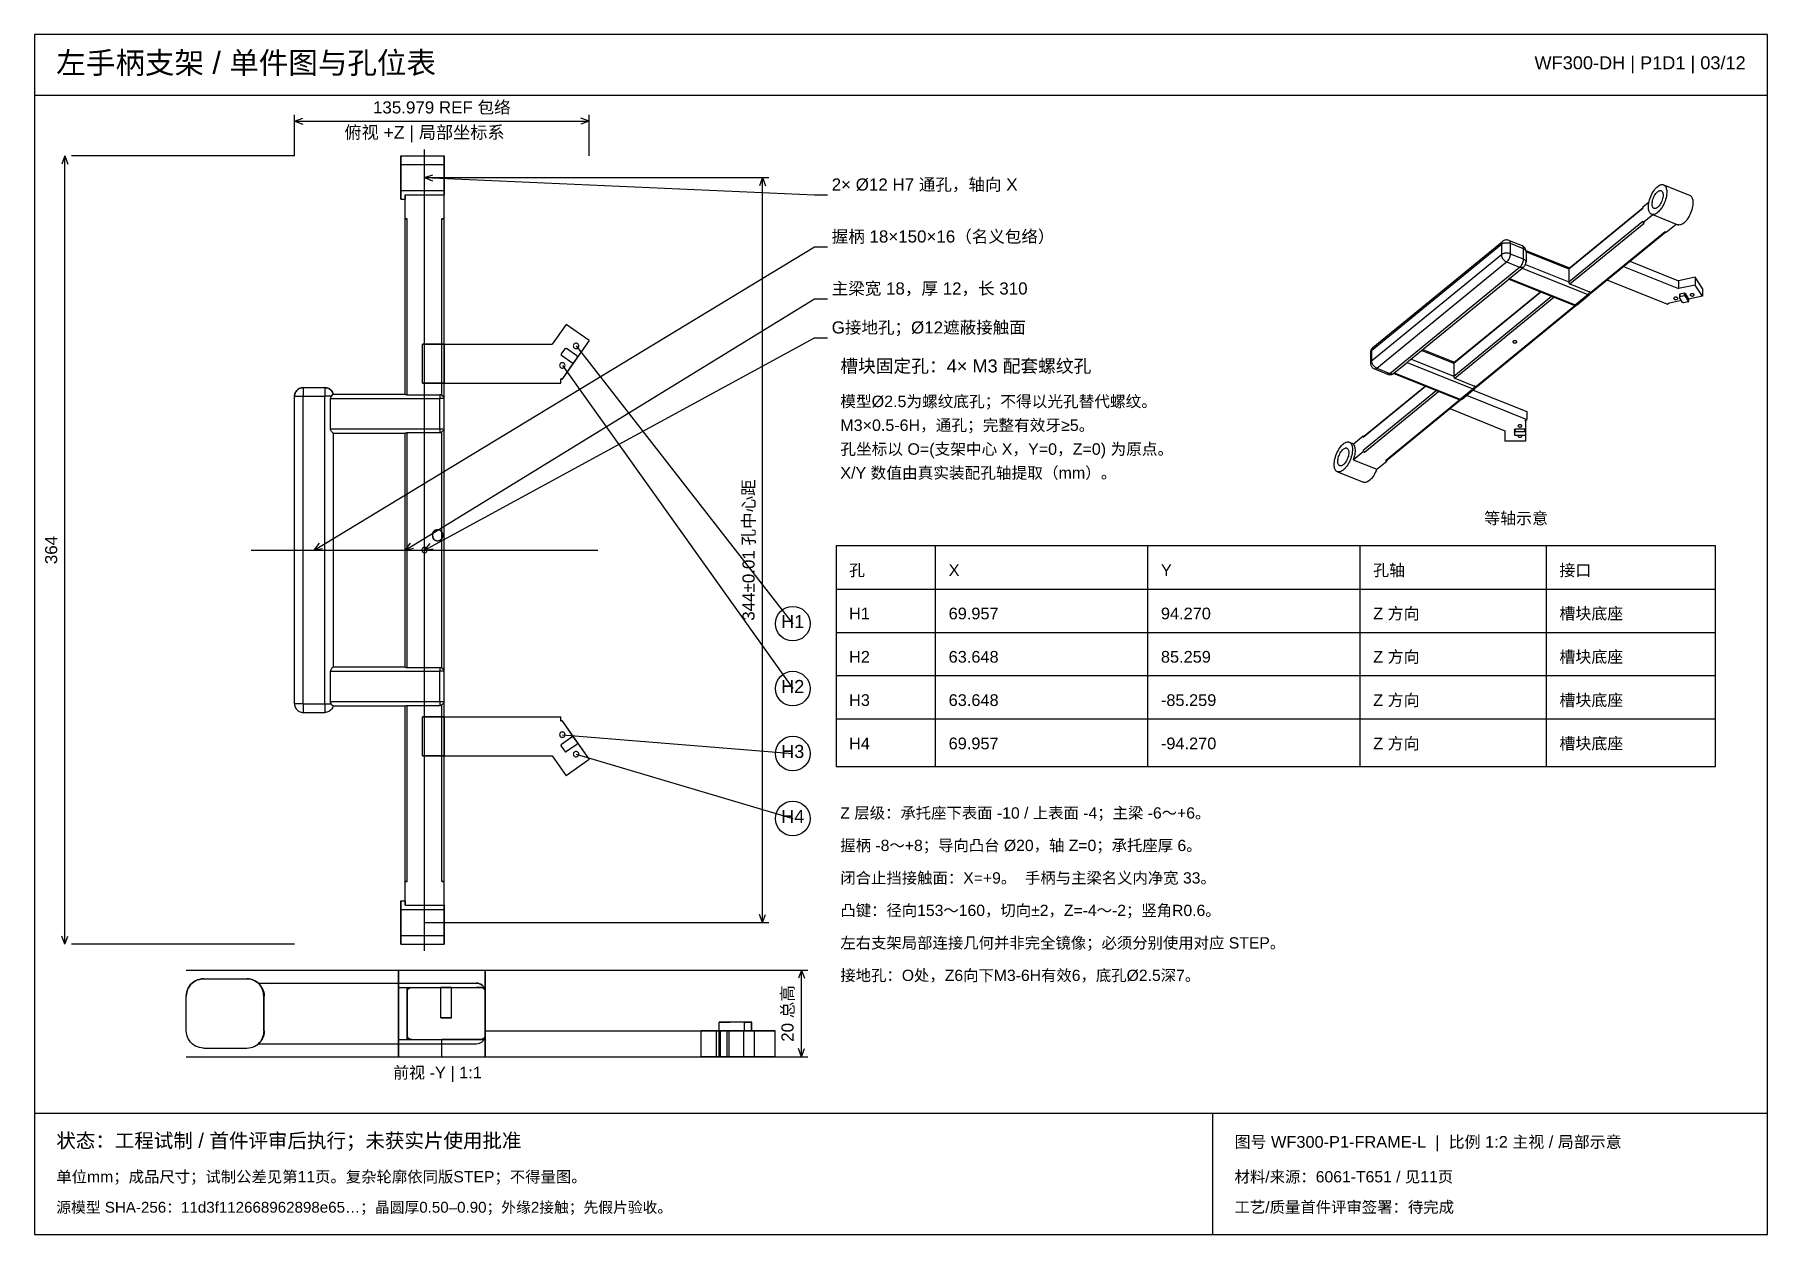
# Model space of a CAD drawing. Header units: millimetres. Extents: x 10 to 410, y 10 to 287.
import ezdxf
from ezdxf.enums import TextEntityAlignment as Align

# ---------------------------------------------------------------- set-up
doc = ezdxf.new("R2010")
doc.units = ezdxf.units.MM
for name, color, linetype in [('CENTER', 4, 'Continuous'), ('DIM', 7, 'Continuous'), ('HIDDEN', 8, 'Continuous'), ('HOLD', 1, 'Continuous'), ('OUTLINE', 7, 'Continuous'), ('TANGENT', 8, 'Continuous'), ('TEXT', 7, 'Continuous')]:
    doc.layers.add(name, color=color, linetype=linetype)
doc.styles.add('CJK', font='Arial Unicode.ttf')

msp = doc.modelspace()

# ---------------------------------------------------------------- texts
at = {"layer": 'HOLD', "style": 'CJK'}
msp.add_text('状态：工程试制 / 首件评审后执行；未获实片使用批准', height=3.3, dxfattribs=at).set_placement((15, 30))
at = {"layer": 'TEXT', "style": 'CJK'}
for s, height, p in [('左手柄支架 / 单件图与孔位表', 5, (15, 278)), ('2× Ø12 H7 通孔，轴向 X', 2.8, (194, 251)), ('握柄 18×150×16（名义包络）', 2.8, (194, 239)), ('主梁宽 18，厚 12，长 310', 2.8, (194, 227)), ('G接地孔；Ø12遮蔽接触面', 2.8, (194, 218)), ('槽块固定孔：4× M3 配套螺纹孔', 3, (196, 209)), ('模型Ø2.5为螺纹底孔；不得以光孔替代螺纹。', 2.65, (196, 201)), ('M3×0.5-6H，通孔；完整有效牙≥5。', 2.65, (196, 195.5)), ('孔坐标以 O=(支架中心 X，Y=0，Z=0) 为原点。', 2.65, (196, 190)), ('X/Y 数值由真实装配孔轴提取（mm）。', 2.65, (196, 184.5)), ('O', 2.8, (101.5, 170)), ('孔', 2.7, (198, 162)), ('X', 2.7, (221, 162)), ('Y', 2.7, (270, 162)), ('孔轴', 2.7, (319, 162)), ('接口', 2.7, (362, 162)), ('H1', 2.7, (198, 152)), ('69.957', 2.7, (221, 152)), ('94.270', 2.7, (270, 152)), ('Z 方向', 2.7, (319, 152)), ('槽块底座', 2.7, (362, 152)), ('H2', 2.7, (198, 142)), ('63.648', 2.7, (221, 142)), ('85.259', 2.7, (270, 142)), ('Z 方向', 2.7, (319, 142)), ('槽块底座', 2.7, (362, 142)), ('H3', 2.7, (198, 132)), ('63.648', 2.7, (221, 132)), ('-85.259', 2.7, (270, 132)), ('Z 方向', 2.7, (319, 132)), ('槽块底座', 2.7, (362, 132)), ('H4', 2.7, (198, 122)), ('69.957', 2.7, (221, 122)), ('-94.270', 2.7, (270, 122)), ('Z 方向', 2.7, (319, 122)), ('槽块底座', 2.7, (362, 122)), ('Z 层级：承托座下表面 -10 / 上表面 -4；主梁 -6～+6。', 2.6, (196, 106)), ('握柄 -8～+8；导向凸台 Ø20，轴 Z=0；承托座厚 6。', 2.6, (196, 98.5)), ('闭合止挡接触面：X=+9。  手柄与主梁名义内净宽 33。', 2.6, (196, 91)), ('凸键：径向153～160，切向±2，Z=-4～-2；竖角R0.6。', 2.6, (196, 83.5)), ('左右支架局部连接几何并非完全镜像；必须分别使用对应 STEP。', 2.6, (196, 76)), ('接地孔：O处，Z6向下M3-6H有效6，底孔Ø2.5深7。', 2.6, (196, 68.5)), ('图号 WF300-P1-FRAME-L  |  比例 1:2 主视 / 局部示意', 2.7, (287, 30)), ('单位mm；成品尺寸；试制公差见第11页。复杂轮廓依同版STEP；不得量图。', 2.6, (15, 22)), ('材料/来源：6061-T651 / 见11页', 2.6, (287, 22)), ('源模型 SHA-256：11d3f112668962898e65…；晶圆厚0.50–0.90；外缘2接触；先假片验收。', 2.5, (15, 15)), ('工艺/质量首件评审签署：待完成', 2.6, (287, 15))]:
    msp.add_text(s, height=height, dxfattribs=at).set_placement(p)
msp.add_text('WF300-DH | P1D1 | 03/12', height=3, dxfattribs=at).set_placement((405, 279), align=Align.RIGHT)
for s, height, p in [('135.979 REF 包络', 2.8, (103.99, 268.8)), ('俯视 +Z | 局部坐标系', 2.9, (100, 263)), ('等轴示意', 2.7, (352, 174)), ('H1', 3, (185, 150)), ('H2', 3, (185, 135)), ('H3', 3, (185, 120)), ('H4', 3, (185, 105)), ('前视 -Y | 1:1', 2.7, (103, 46))]:
    msp.add_text(s, height=height, dxfattribs=at).set_placement(p, align=Align.CENTER)
for s, p in [('344±0.01 孔中心距', (176.2, 168)), ('364', (15.2, 168)), ('20 总高', (185.2, 61))]:
    msp.add_text(s, height=2.8, rotation=90, dxfattribs=at).set_placement(p, align=Align.CENTER)

# ---------------------------------------------------------------- linework, layer by layer
at = {"layer": 'CENTER'}
for p, q in [((100, 75.5), (100, 260.5)), ((60, 168), (140, 168))]:
    msp.add_line(p, q, dxfattribs=at)
at = {"layer": 'DIM'}
for p, q in [((70, 259), (70, 268.5)), ((137.99, 259), (137.99, 268.5)), ((70, 267), (71.88, 267.69)), ((70, 267), (137.99, 267)), ((70, 267), (71.88, 266.31)), ((137.99, 267), (136.11, 267.69)), ((137.99, 267), (136.11, 266.31)), ((17, 259), (16.31, 257.12)), ((17, 77), (17, 259)), ((17, 259), (17.69, 257.12)), ((70, 259), (18.5, 259)), ((100, 254), (101.91, 254.6)), ((100, 254), (179.5, 254)), ((100, 254), (101.85, 253.23)), ((178, 254), (177.31, 252.12)), ((178, 82), (178, 254)), ((178, 254), (178.69, 252.12)), ((74.5, 168), (75.75, 169.56)), ((74.5, 168), (76.46, 168.39)), ((95.5, 168), (96.74, 169.57)), ((95.5, 168), (97.46, 168.4)), ((100, 168), (101.32, 169.5)), ((100, 168), (101.98, 168.3)), ((100, 82), (179.5, 82)), ((178, 82), (177.31, 83.88)), ((178, 82), (178.69, 83.88)), ((17, 77), (16.31, 78.88)), ((17, 77), (17.69, 78.88)), ((70, 77), (18.5, 77)), ((45, 71), (188.5, 71)), ((187, 71), (186.31, 69.12)), ((187, 51), (187, 71)), ((187, 71), (187.69, 69.12)), ((187, 51), (186.31, 52.88)), ((187, 51), (187.69, 52.88)), ((45, 51), (188.5, 51))]:
    msp.add_line(p, q, dxfattribs=at)
for points in [[(100, 254), (190, 250), (193, 250)], [(74.5, 168), (190, 238), (193, 238)], [(95.5, 168), (190, 226), (193, 226)], [(100, 168), (190, 217), (193, 217)]]:
    msp.add_lwpolyline(points, dxfattribs=at)
at = {"layer": 'HIDDEN'}
for points in [[(94.5, 249), (94.5, 249.13), (94.5, 249.5), (94.5, 250.09), (94.5, 250.88), (94.5, 251.83), (94.5, 252.89), (94.5, 254), (94.5, 255.11), (94.5, 256.17), (94.5, 257.12), (94.5, 257.91), (94.5, 258.5), (94.5, 258.87), (94.5, 259)], [(94.5, 251), (94.5, 251.08), (94.5, 251.3), (94.5, 251.65), (94.5, 252.13), (94.5, 252.7), (94.5, 253.33), (94.5, 254), (94.5, 254.67), (94.5, 255.3), (94.5, 255.87), (94.5, 256.35), (94.5, 256.7), (94.5, 256.92), (94.5, 257)], [(94.5, 257), (94.5, 256.98), (94.5, 256.92), (94.5, 256.83), (94.5, 256.7), (94.5, 256.54), (94.5, 256.35), (94.5, 256.12), (94.5, 255.87), (94.5, 255.6), (94.5, 255.3), (94.5, 254.99), (94.5, 254.67), (94.5, 254.34), (94.5, 254)], [(94.5, 257), (104.5, 257)], [(104.5, 250), (104.5, 250.6), (104.5, 251.3), (104.5, 252.09), (104.5, 252.94), (104.5, 253.82), (104.5, 254.71), (104.5, 255.58), (104.5, 256.4), (104.5, 257.14), (104.5, 257.78), (104.5, 258.3), (104.5, 258.68), (104.5, 258.92), (104.5, 259)], [(104.5, 251), (104.5, 251.08), (104.5, 251.3), (104.5, 251.65), (104.5, 252.13), (104.5, 252.7), (104.5, 253.33), (104.5, 254), (104.5, 254.67), (104.5, 255.3), (104.5, 255.87), (104.5, 256.35), (104.5, 256.7), (104.5, 256.92), (104.5, 257)], [(104.5, 257), (104.5, 256.98), (104.5, 256.92), (104.5, 256.83), (104.5, 256.7), (104.5, 256.54), (104.5, 256.35), (104.5, 256.12), (104.5, 255.87), (104.5, 255.6), (104.5, 255.3), (104.5, 254.99), (104.5, 254.67), (104.5, 254.34), (104.5, 254)], [(94.5, 254), (94.5, 253.66), (94.5, 253.33), (94.5, 253.01), (94.5, 252.7), (94.5, 252.4), (94.5, 252.13), (94.5, 251.88), (94.5, 251.65), (94.5, 251.46), (94.5, 251.3), (94.5, 251.17), (94.5, 251.08), (94.5, 251.02), (94.5, 251)], [(104.5, 254), (104.5, 253.66), (104.5, 253.33), (104.5, 253.01), (104.5, 252.7), (104.5, 252.4), (104.5, 252.13), (104.5, 251.88), (104.5, 251.65), (104.5, 251.46), (104.5, 251.3), (104.5, 251.17), (104.5, 251.08), (104.5, 251.02), (104.5, 251)], [(94.5, 251), (104.5, 251)], [(95.5, 250), (95.5, 249.87), (95.5, 249.74), (95.5, 249.63), (95.5, 249.52), (95.5, 249.42), (95.5, 249.33), (95.5, 249.26), (95.5, 249.19), (95.5, 249.13), (95.5, 249.08), (95.5, 249.05), (95.5, 249.02), (95.5, 249.01), (95.5, 249)], [(95.5, 249), (95.5, 249.01), (95.5, 249.02), (95.5, 249.05), (95.5, 249.08), (95.5, 249.13), (95.5, 249.19), (95.5, 249.26), (95.5, 249.33), (95.5, 249.42), (95.5, 249.52), (95.5, 249.63), (95.5, 249.74), (95.5, 249.87), (95.5, 250)], [(95.5, 250), (104.5, 250)], [(95.5, 244.5), (95.5, 250)], [(104.5, 244.5), (104.5, 250)], [(95.5, 244.5), (96, 244.5)], [(95.5, 244.5), (95.5, 244.5), (95.51, 244.5), (95.53, 244.5), (95.55, 244.5), (95.58, 244.5), (95.61, 244.5), (95.65, 244.5), (95.69, 244.5), (95.73, 244.5), (95.78, 244.5), (95.83, 244.5), (95.89, 244.5), (95.94, 244.5), (96, 244.5)], [(95.5, 204), (95.5, 244.5)], [(96, 244.5), (95.94, 244.5), (95.89, 244.5), (95.83, 244.5), (95.78, 244.5), (95.73, 244.5), (95.69, 244.5), (95.65, 244.5), (95.61, 244.5), (95.58, 244.5), (95.55, 244.5), (95.53, 244.5), (95.51, 244.5), (95.5, 244.5), (95.5, 244.5)], [(96, 203.87), (96, 244.5)], [(104, 244.5), (104.06, 244.5), (104.11, 244.5), (104.17, 244.5), (104.22, 244.5), (104.27, 244.5), (104.31, 244.5), (104.35, 244.5), (104.39, 244.5), (104.42, 244.5), (104.45, 244.5), (104.47, 244.5), (104.49, 244.5), (104.5, 244.5), (104.5, 244.5)], [(104, 244.5), (104.5, 244.5)], [(104, 215.5), (104, 244.5)], [(104.5, 244.5), (104.5, 244.5), (104.49, 244.5), (104.47, 244.5), (104.45, 244.5), (104.42, 244.5), (104.39, 244.5), (104.35, 244.5), (104.31, 244.5), (104.27, 244.5), (104.22, 244.5), (104.17, 244.5), (104.11, 244.5), (104.06, 244.5), (104, 244.5)], [(104.5, 215.5), (104.5, 244.5)], [(132.67, 220.11), (129.44, 215.5)], [(137.99, 216.38), (132.67, 220.11)], [(137.99, 216.38), (131.68, 207.37)], [(104, 215.5), (99.5, 215.5)], [(99.5, 206.5), (99.5, 215.5)], [(99.5, 215.5), (129.44, 215.5)], [(99.5, 206.5), (99.5, 215.5)], [(104.5, 215.5), (104.5, 215.5), (104.49, 215.5), (104.47, 215.5), (104.45, 215.5), (104.42, 215.5), (104.39, 215.5), (104.35, 215.5), (104.31, 215.5), (104.27, 215.5), (104.22, 215.5), (104.17, 215.5), (104.11, 215.5), (104.06, 215.5), (104, 215.5)], [(104.5, 215.5), (104.5, 206.5)], [(131.57, 213.31), (131.53, 213.23), (131.51, 213.14), (131.53, 213.04), (131.57, 212.96), (131.64, 212.89)], [(132.37, 214.46), (131.57, 213.31)], [(134.02, 211.23), (131.64, 212.89)], [(132.37, 214.46), (132.43, 214.53), (132.52, 214.57), (132.61, 214.59), (132.7, 214.57), (132.79, 214.53)], [(135.16, 212.87), (132.79, 214.53)], [(135.6, 215.14), (135.59, 215.27), (135.54, 215.41), (135.47, 215.52), (135.37, 215.62), (135.25, 215.7), (135.12, 215.74), (134.98, 215.76), (134.84, 215.74), (134.71, 215.7), (134.59, 215.62), (134.49, 215.52), (134.42, 215.41), (134.37, 215.27), (134.35, 215.14), (134.37, 215), (134.42, 214.86), (134.49, 214.75), (134.59, 214.65), (134.71, 214.57), (134.84, 214.53), (134.98, 214.51), (135.12, 214.53), (135.25, 214.57), (135.37, 214.65), (135.47, 214.75), (135.54, 214.86), (135.59, 215), (135.6, 215.14)], [(135.24, 212.45), (135.28, 212.54), (135.29, 212.63), (135.27, 212.72), (135.23, 212.8), (135.16, 212.87)], [(132.45, 210.63), (132.43, 210.77), (132.39, 210.9), (132.31, 211.02), (132.21, 211.12), (132.1, 211.19), (131.96, 211.24), (131.82, 211.25), (131.68, 211.24), (131.55, 211.19), (131.43, 211.12), (131.34, 211.02), (131.26, 210.9), (131.21, 210.77), (131.2, 210.63), (131.21, 210.49), (131.26, 210.36), (131.34, 210.24), (131.43, 210.14), (131.55, 210.07), (131.68, 210.02), (131.82, 210), (131.96, 210.02), (132.1, 210.07), (132.21, 210.14), (132.31, 210.24), (132.39, 210.36), (132.43, 210.49), (132.45, 210.63)], [(134.43, 211.31), (134.37, 211.24), (134.29, 211.19), (134.19, 211.18), (134.1, 211.19), (134.02, 211.23)], [(70, 203.5), (70.01, 203.74), (70.06, 203.98), (70.13, 204.21), (70.23, 204.43), (70.35, 204.64), (70.5, 204.83), (70.67, 205), (70.86, 205.15), (71.07, 205.27), (71.29, 205.37), (71.52, 205.44), (71.76, 205.49), (72, 205.5)], [(72, 205.5), (77, 205.5)], [(78.94, 204), (78.86, 204.23), (78.76, 204.45), (78.64, 204.65), (78.49, 204.84), (78.32, 205), (78.13, 205.15), (77.92, 205.27), (77.7, 205.37), (77.47, 205.44), (77.24, 205.49), (77, 205.5)], [(78.87, 204), (78.82, 203.99), (78.75, 203.93), (78.66, 203.82), (78.53, 203.63)], [(78.94, 204), (78.94, 204), (78.94, 204), (78.93, 204), (78.93, 204), (78.93, 204), (78.92, 204), (78.92, 204), (78.91, 204), (78.91, 204), (78.9, 204), (78.9, 204), (78.89, 204), (78.88, 204), (78.87, 204)], [(78.87, 204), (78.94, 204)], [(78.94, 204), (78.94, 204), (78.94, 204), (78.93, 204), (78.93, 204), (78.93, 204), (78.92, 204), (78.92, 204), (78.91, 204), (78.91, 204), (78.9, 204), (78.9, 204), (78.89, 204), (78.88, 204), (78.87, 204)], [(95.5, 204), (95.55, 203.97), (95.6, 203.96), (95.63, 203.94), (95.73, 203.91), (95.9, 203.87), (96, 203.87)], [(104, 206.5), (99.5, 206.5)], [(99.5, 206.5), (131.5, 206.5)], [(104, 203.71), (104, 206.5)], [(104.5, 206.5), (104.5, 206.5), (104.49, 206.5), (104.47, 206.5), (104.45, 206.5), (104.42, 206.5), (104.39, 206.5), (104.35, 206.5), (104.31, 206.5), (104.27, 206.5), (104.22, 206.5), (104.17, 206.5), (104.11, 206.5), (104.06, 206.5), (104, 206.5)], [(104.5, 203), (104.5, 206.5)], [(131.5, 206.5), (131.5, 207.5)], [(131.68, 207.37), (131.5, 207.5)], [(70, 132.5), (70, 203.5)], [(78.46, 203.5), (78.38, 203.32), (78.33, 203.14), (78.33, 203.07), (78.32, 203)], [(78.32, 196), (78.32, 203)], [(96, 203.87), (103.5, 203.87)], [(104, 203.71), (103.89, 203.78), (103.76, 203.83), (103.63, 203.86), (103.5, 203.87)], [(104.27, 203.48), (104.25, 203.5), (104.09, 203.64)], [(104.49, 203.09), (104.45, 203.21), (104.39, 203.34), (104.35, 203.39), (104.31, 203.44)], [(104.5, 196), (104.5, 203)], [(78.94, 195), (78.89, 195.01), (78.82, 195.05), (78.75, 195.12), (78.61, 195.27), (78.55, 195.35), (78.44, 195.54), (78.38, 195.69), (78.33, 195.86), (78.32, 196)], [(104.5, 196), (104.49, 195.88), (104.44, 195.76), (104.36, 195.63), (104.25, 195.5), (104.1, 195.36), (104, 195.29)], [(104.5, 140), (104.5, 196)], [(78.94, 195), (78.95, 195), (78.95, 195), (78.96, 195), (78.97, 195), (78.97, 195), (78.98, 195), (78.98, 195), (78.99, 195), (78.99, 195), (78.99, 195), (79, 195), (79, 195), (79, 195), (79, 195)], [(78.94, 195), (79, 195)], [(79, 195), (79, 195), (79, 195), (79, 195), (78.99, 195), (78.99, 195), (78.99, 195), (78.98, 195), (78.98, 195), (78.97, 195), (78.97, 195), (78.96, 195), (78.95, 195), (78.95, 195), (78.94, 195)], [(79, 141), (79, 195)], [(95.5, 195), (95.55, 195.03), (95.6, 195.04), (95.63, 195.06), (95.73, 195.09), (95.9, 195.13), (96, 195.13)], [(95.5, 141), (95.5, 195)], [(96, 195.13), (103.5, 195.13)], [(103.5, 195.13), (103.63, 195.14), (103.76, 195.17), (103.89, 195.22), (104, 195.29)], [(100.62, 168), (100.61, 168.14), (100.56, 168.27), (100.49, 168.39), (100.39, 168.49), (100.27, 168.56), (100.14, 168.61), (100, 168.62), (99.86, 168.61), (99.73, 168.56), (99.61, 168.49), (99.51, 168.39), (99.44, 168.27), (99.39, 168.14), (99.38, 168), (99.39, 167.86), (99.44, 167.73), (99.51, 167.61), (99.61, 167.51), (99.73, 167.44), (99.86, 167.39), (100, 167.38), (100.14, 167.39), (100.27, 167.44), (100.39, 167.51), (100.49, 167.61), (100.56, 167.73), (100.61, 167.86), (100.62, 168)], [(78.94, 141), (78.89, 140.99), (78.82, 140.95), (78.75, 140.88), (78.61, 140.73), (78.55, 140.65), (78.44, 140.46), (78.38, 140.31), (78.33, 140.14), (78.32, 140)], [(78.32, 133), (78.32, 140)], [(78.94, 141), (78.95, 141), (78.95, 141), (78.96, 141), (78.97, 141), (78.97, 141), (78.98, 141), (78.98, 141), (78.99, 141), (78.99, 141), (78.99, 141), (79, 141), (79, 141), (79, 141), (79, 141)], [(78.94, 141), (79, 141)], [(79, 141), (79, 141), (79, 141), (79, 141), (78.99, 141), (78.99, 141), (78.99, 141), (78.98, 141), (78.98, 141), (78.97, 141), (78.97, 141), (78.96, 141), (78.95, 141), (78.95, 141), (78.94, 141)], [(95.5, 141), (95.55, 140.97), (95.6, 140.96), (95.63, 140.94), (95.73, 140.91), (95.9, 140.87), (96, 140.87)], [(96, 140.87), (103.5, 140.87)], [(104, 140.71), (103.89, 140.78), (103.76, 140.83), (103.63, 140.86), (103.5, 140.87)], [(104.02, 140.69), (104, 140.71)], [(104.27, 140.48), (104.25, 140.5), (104.09, 140.64)], [(104.49, 140.09), (104.45, 140.21), (104.39, 140.34), (104.35, 140.39), (104.31, 140.44)], [(104.5, 133), (104.5, 140)], [(70, 132.5), (70.01, 132.26), (70.06, 132.02), (70.13, 131.79), (70.23, 131.57), (70.35, 131.36), (70.5, 131.17), (70.67, 131), (70.86, 130.85), (71.07, 130.73), (71.29, 130.63), (71.52, 130.56), (71.76, 130.51), (72, 130.5)], [(78.94, 132), (78.86, 131.77), (78.76, 131.55), (78.64, 131.35), (78.49, 131.16), (78.32, 131), (78.13, 130.85), (77.92, 130.73), (77.7, 130.63), (77.47, 130.56), (77.24, 130.51), (77, 130.5)], [(78.87, 132), (78.82, 132.01), (78.75, 132.07), (78.66, 132.18), (78.46, 132.5)], [(78.87, 132), (78.88, 132), (78.89, 132), (78.9, 132), (78.9, 132), (78.91, 132), (78.91, 132), (78.92, 132), (78.92, 132), (78.93, 132), (78.93, 132), (78.93, 132), (78.94, 132), (78.94, 132), (78.94, 132)], [(78.87, 132), (78.94, 132)], [(95.5, 132), (95.55, 132.03), (95.6, 132.04), (95.63, 132.06), (95.73, 132.09), (95.9, 132.13), (96, 132.13)], [(95.5, 91.5), (95.5, 132)], [(96, 91.5), (96, 132.13)], [(96, 132.13), (103.5, 132.13)], [(103.5, 132.13), (103.63, 132.14), (103.76, 132.17), (103.89, 132.22), (104, 132.29)], [(104.5, 133), (104.49, 132.88), (104.44, 132.76), (104.36, 132.63), (104.25, 132.5), (104.1, 132.36), (104, 132.29)], [(104, 129.5), (104, 132.29)], [(104.5, 129.5), (104.5, 133)], [(72, 130.5), (77, 130.5)], [(104, 129.5), (99.5, 129.5)], [(99.5, 120.5), (99.5, 129.5)], [(99.5, 129.5), (131.5, 129.5)], [(99.5, 120.5), (99.5, 129.5)], [(104.5, 129.5), (104.5, 129.5), (104.49, 129.5), (104.47, 129.5), (104.45, 129.5), (104.42, 129.5), (104.39, 129.5), (104.35, 129.5), (104.31, 129.5), (104.27, 129.5), (104.22, 129.5), (104.17, 129.5), (104.11, 129.5), (104.06, 129.5), (104, 129.5)], [(104.5, 129.5), (104.5, 120.5)], [(131.5, 128.5), (131.5, 129.5)], [(131.68, 128.63), (131.5, 128.5)], [(131.68, 128.63), (137.99, 119.62)], [(132.45, 125.37), (132.43, 125.51), (132.39, 125.64), (132.31, 125.76), (132.21, 125.86), (132.1, 125.93), (131.96, 125.98), (131.82, 126), (131.68, 125.98), (131.55, 125.93), (131.43, 125.86), (131.34, 125.76), (131.26, 125.64), (131.21, 125.51), (131.2, 125.37), (131.21, 125.23), (131.26, 125.1), (131.34, 124.98), (131.43, 124.88), (131.55, 124.81), (131.68, 124.76), (131.82, 124.75), (131.96, 124.76), (132.1, 124.81), (132.21, 124.88), (132.31, 124.98), (132.39, 125.1), (132.43, 125.23), (132.45, 125.37)], [(134.02, 124.77), (131.64, 123.11)], [(134.43, 124.69), (134.37, 124.76), (134.29, 124.81), (134.19, 124.82), (134.1, 124.81), (134.02, 124.77)], [(104, 120.5), (99.5, 120.5)], [(99.5, 120.5), (129.44, 120.5)], [(104, 91.5), (104, 120.5)], [(104.5, 120.5), (104.5, 120.5), (104.49, 120.5), (104.47, 120.5), (104.45, 120.5), (104.42, 120.5), (104.39, 120.5), (104.35, 120.5), (104.31, 120.5), (104.27, 120.5), (104.22, 120.5), (104.17, 120.5), (104.11, 120.5), (104.06, 120.5), (104, 120.5)], [(104.5, 91.5), (104.5, 120.5)], [(129.44, 120.5), (132.67, 115.89)], [(131.57, 122.69), (131.53, 122.77), (131.51, 122.86), (131.53, 122.96), (131.57, 123.04), (131.64, 123.11)], [(131.57, 122.69), (132.37, 121.54)], [(132.37, 121.54), (132.43, 121.47), (132.52, 121.43), (132.61, 121.41), (132.7, 121.43), (132.79, 121.47)], [(135.16, 123.13), (132.79, 121.47)], [(135.6, 120.86), (135.59, 121), (135.54, 121.14), (135.47, 121.25), (135.37, 121.35), (135.25, 121.43), (135.12, 121.47), (134.98, 121.49), (134.84, 121.47), (134.71, 121.43), (134.59, 121.35), (134.49, 121.25), (134.42, 121.14), (134.37, 121), (134.35, 120.86), (134.37, 120.73), (134.42, 120.59), (134.49, 120.48), (134.59, 120.38), (134.71, 120.3), (134.84, 120.26), (134.98, 120.24), (135.12, 120.26), (135.25, 120.3), (135.37, 120.38), (135.47, 120.48), (135.54, 120.59), (135.59, 120.73), (135.6, 120.86)], [(135.24, 123.55), (135.28, 123.46), (135.29, 123.37), (135.27, 123.28), (135.23, 123.2), (135.16, 123.13)], [(137.99, 119.62), (132.67, 115.89)], [(95.5, 91.5), (96, 91.5)], [(95.5, 86), (95.5, 91.5)], [(95.5, 91.5), (95.5, 91.5), (95.51, 91.5), (95.53, 91.5), (95.55, 91.5), (95.58, 91.5), (95.61, 91.5), (95.65, 91.5), (95.69, 91.5), (95.73, 91.5), (95.78, 91.5), (95.83, 91.5), (95.89, 91.5), (95.94, 91.5), (96, 91.5)], [(96, 91.5), (95.94, 91.5), (95.89, 91.5), (95.83, 91.5), (95.78, 91.5), (95.73, 91.5), (95.69, 91.5), (95.65, 91.5), (95.61, 91.5), (95.58, 91.5), (95.55, 91.5), (95.53, 91.5), (95.51, 91.5), (95.5, 91.5), (95.5, 91.5)], [(104, 91.5), (104.06, 91.5), (104.11, 91.5), (104.17, 91.5), (104.22, 91.5), (104.27, 91.5), (104.31, 91.5), (104.35, 91.5), (104.39, 91.5), (104.42, 91.5), (104.45, 91.5), (104.47, 91.5), (104.49, 91.5), (104.5, 91.5), (104.5, 91.5)], [(104, 91.5), (104.5, 91.5)], [(104.5, 91.5), (104.5, 91.5), (104.49, 91.5), (104.47, 91.5), (104.45, 91.5), (104.42, 91.5), (104.39, 91.5), (104.35, 91.5), (104.31, 91.5), (104.27, 91.5), (104.22, 91.5), (104.17, 91.5), (104.11, 91.5), (104.06, 91.5), (104, 91.5)], [(104.5, 86), (104.5, 91.5)], [(94.5, 77), (94.5, 77.13), (94.5, 77.5), (94.5, 78.09), (94.5, 78.88), (94.5, 79.83), (94.5, 80.89), (94.5, 82), (94.5, 83.11), (94.5, 84.17), (94.5, 85.12), (94.5, 85.91), (94.5, 86.5), (94.5, 86.87), (94.5, 87)], [(94.5, 79), (94.5, 79.08), (94.5, 79.3), (94.5, 79.65), (94.5, 80.13), (94.5, 80.7), (94.5, 81.33), (94.5, 82), (94.5, 82.67), (94.5, 83.3), (94.5, 83.87), (94.5, 84.35), (94.5, 84.7), (94.5, 84.92), (94.5, 85)], [(94.5, 85), (94.5, 84.98), (94.5, 84.92), (94.5, 84.83), (94.5, 84.7), (94.5, 84.54), (94.5, 84.35), (94.5, 84.12), (94.5, 83.87), (94.5, 83.6), (94.5, 83.3), (94.5, 82.99), (94.5, 82.67), (94.5, 82.34), (94.5, 82)], [(94.5, 85), (104.5, 85)], [(95.5, 86), (95.5, 86.13), (95.5, 86.26), (95.5, 86.37), (95.5, 86.48), (95.5, 86.58), (95.5, 86.67), (95.5, 86.74), (95.5, 86.81), (95.5, 86.87), (95.5, 86.92), (95.5, 86.95), (95.5, 86.98), (95.5, 86.99), (95.5, 87)], [(95.5, 87), (95.5, 86.99), (95.5, 86.98), (95.5, 86.95), (95.5, 86.92), (95.5, 86.87), (95.5, 86.81), (95.5, 86.74), (95.5, 86.67), (95.5, 86.58), (95.5, 86.48), (95.5, 86.37), (95.5, 86.26), (95.5, 86.13), (95.5, 86)], [(95.5, 86), (104.5, 86)], [(104.5, 77), (104.5, 77.08), (104.5, 77.32), (104.5, 77.7), (104.5, 78.22), (104.5, 78.86), (104.5, 79.6), (104.5, 80.42), (104.5, 81.29), (104.5, 82.18), (104.5, 83.06), (104.5, 83.91), (104.5, 84.7), (104.5, 85.4), (104.5, 86)], [(104.5, 79), (104.5, 79.08), (104.5, 79.3), (104.5, 79.65), (104.5, 80.13), (104.5, 80.7), (104.5, 81.33), (104.5, 82), (104.5, 82.67), (104.5, 83.3), (104.5, 83.87), (104.5, 84.35), (104.5, 84.7), (104.5, 84.92), (104.5, 85)], [(104.5, 85), (104.5, 84.98), (104.5, 84.92), (104.5, 84.83), (104.5, 84.7), (104.5, 84.54), (104.5, 84.35), (104.5, 84.12), (104.5, 83.87), (104.5, 83.6), (104.5, 83.3), (104.5, 82.99), (104.5, 82.67), (104.5, 82.34), (104.5, 82)], [(94.5, 82), (94.5, 81.66), (94.5, 81.33), (94.5, 81.01), (94.5, 80.7), (94.5, 80.4), (94.5, 80.13), (94.5, 79.88), (94.5, 79.65), (94.5, 79.46), (94.5, 79.3), (94.5, 79.17), (94.5, 79.08), (94.5, 79.02), (94.5, 79)], [(104.5, 82), (104.5, 81.66), (104.5, 81.33), (104.5, 81.01), (104.5, 80.7), (104.5, 80.4), (104.5, 80.13), (104.5, 79.88), (104.5, 79.65), (104.5, 79.46), (104.5, 79.3), (104.5, 79.17), (104.5, 79.08), (104.5, 79.02), (104.5, 79)], [(94.5, 79), (104.5, 79)], [(45, 65), (45.03, 65.48), (45.12, 65.96), (45.26, 66.42), (45.46, 66.86), (45.71, 67.27), (46.01, 67.65), (46.35, 67.99), (46.73, 68.29), (47.14, 68.54), (47.58, 68.74), (48.04, 68.88), (48.52, 68.97), (49, 69)], [(49, 69), (59, 69)], [(61.92, 67.73), (61.58, 68.05), (61.21, 68.33), (60.8, 68.57), (60.38, 68.76), (59.93, 68.89), (59.47, 68.97), (59, 69)], [(61.65, 68), (112, 68)], [(61.65, 68), (112, 68)], [(61.87, 67.79), (61.76, 67.9), (61.65, 68)], [(61.92, 67.73), (61.72, 67.93), (61.65, 68)], [(61.65, 68), (112, 68)], [(94, 51), (94, 51.25), (94, 51.99), (94, 53.18), (94, 54.77), (94, 56.66), (94, 58.77), (94, 61), (94, 63.23), (94, 65.34), (94, 67.23), (94, 68.82), (94, 70.01), (94, 70.75), (94, 71)], [(94, 71), (114, 71)], [(94, 71), (94, 70.75), (94, 70.01), (94, 68.82), (94, 67.23), (94, 65.34), (94, 63.23), (94, 61), (94, 58.77), (94, 56.66), (94, 54.77), (94, 53.18), (94, 51.99), (94, 51.25), (94, 51)], [(94, 51), (94, 51.25), (94, 51.99), (94, 53.18), (94, 54.77), (94, 56.66), (94, 58.77), (94, 61), (94, 63.23), (94, 65.34), (94, 67.23), (94, 68.82), (94, 70.01), (94, 70.75), (94, 71)], [(94, 68), (112, 68)], [(112, 68), (112.35, 67.97), (112.68, 67.88), (113, 67.73), (113.29, 67.53), (113.53, 67.29), (113.73, 67), (113.88, 66.68), (113.97, 66.35), (114, 66)], [(114, 66), (113.97, 66.35), (113.88, 66.68), (113.73, 67), (113.53, 67.29), (113.29, 67.53), (113, 67.73), (112.68, 67.88), (112.35, 67.97), (112, 68)], [(114, 66), (113.97, 66.35), (113.88, 66.68), (113.73, 67), (113.53, 67.29), (113.29, 67.53), (113, 67.73), (112.68, 67.88), (112.35, 67.97), (112, 68)], [(112, 68), (112.35, 67.97), (112.68, 67.88), (113, 67.73), (113.29, 67.53), (113.53, 67.29), (113.73, 67), (113.88, 66.68), (113.97, 66.35), (114, 66)], [(114, 67), (114, 67.52), (114, 68), (114, 68.46), (114, 68.89), (114, 69.28), (114, 69.63), (114, 69.94), (114, 70.22), (114, 70.46), (114, 70.65), (114, 70.8), (114, 70.91), (114, 70.98), (114, 71)], [(114, 71), (114, 70.98), (114, 70.91), (114, 70.8), (114, 70.65), (114, 70.46), (114, 70.22), (114, 69.94), (114, 69.63), (114, 69.28), (114, 68.89), (114, 68.46), (114, 68), (114, 67.52), (114, 67)], [(114, 51), (114, 51.25), (114, 51.99), (114, 53.18), (114, 54.77), (114, 56.66), (114, 58.77), (114, 61), (114, 63.23), (114, 65.34), (114, 67.23), (114, 68.82), (114, 70.01), (114, 70.75), (114, 71)], [(45, 57), (45, 65)], [(61.73, 67.92), (61.72, 67.93)], [(61.92, 67.73), (61.81, 67.85), (61.72, 67.93)], [(61.86, 67.79), (61.79, 67.86), (61.73, 67.92)], [(62.87, 66), (62.73, 66.45), (62.65, 66.64), (62.49, 66.95), (62.25, 67.33), (62.11, 67.52), (61.87, 67.78)], [(62.87, 66), (62.73, 66.45), (62.65, 66.64), (62.49, 66.95), (62.25, 67.33), (62.11, 67.52), (61.9, 67.76)], [(62.74, 66), (62.65, 66.3)], [(62.87, 65), (62.86, 65.34), (62.81, 65.67), (62.74, 66)], [(62.87, 66), (62.97, 65.5), (63, 65)], [(62.87, 66), (62.97, 65.5), (63, 65)], [(62.87, 57), (62.87, 65)], [(63, 57), (63, 65)], [(63, 57), (63, 65)], [(94, 67), (114, 67)], [(94, 67), (94, 66.85), (94, 66.41), (94, 65.69), (94, 64.74), (94, 63.6), (94, 62.34), (94, 61), (94, 59.66), (94, 58.4), (94, 57.26), (94, 56.31), (94, 55.59), (94, 55.15), (94, 55)], [(94, 55), (94, 55.15), (94, 55.59), (94, 56.31), (94, 57.26), (94, 58.4), (94, 59.66), (94, 61), (94, 62.34), (94, 63.6), (94, 64.74), (94, 65.69), (94, 66.41), (94, 66.85), (94, 67)], [(94, 67), (114, 67)], [(94, 67), (94, 66.85), (94, 66.41), (94, 65.69), (94, 64.74), (94, 63.6), (94, 62.34), (94, 61), (94, 59.66), (94, 58.4), (94, 57.26), (94, 56.31), (94, 55.59), (94, 55.15), (94, 55)], [(94, 55), (94, 55.15), (94, 55.59), (94, 56.31), (94, 57.26), (94, 58.4), (94, 59.66), (94, 61), (94, 62.34), (94, 63.6), (94, 64.74), (94, 65.69), (94, 66.41), (94, 66.85), (94, 67)], [(96, 66), (96.03, 66.24), (96.11, 66.45), (96.19, 66.59), (96.26, 66.68), (96.46, 66.84), (96.68, 66.95), (97, 67)], [(96, 66), (96.03, 66.24), (96.11, 66.45), (96.19, 66.59), (96.26, 66.68), (96.46, 66.84), (96.68, 66.95), (97, 67)], [(96, 67), (97, 67)], [(96, 67), (114, 67)], [(96, 55), (96, 55.76), (96, 56.56), (96, 57.41), (96, 58.28), (96, 59.17), (96, 60.08), (96, 61), (96, 61.92), (96, 62.83), (96, 63.72), (96, 64.59), (96, 65.44), (96, 66.24), (96, 67)], [(96, 67), (114, 67)], [(96, 67), (97, 67)], [(96, 67), (96, 66.24), (96, 65.44), (96, 64.59), (96, 63.72), (96, 62.83), (96, 61.92), (96, 61), (96, 60.08), (96, 59.17), (96, 58.28), (96, 57.41), (96, 56.56), (96, 55.76), (96, 55)], [(96, 66), (96.03, 66.24), (96.11, 66.45), (96.19, 66.59), (96.26, 66.68), (96.46, 66.84), (96.68, 66.95), (97, 67)], [(96, 66), (96.03, 66.24), (96.11, 66.45), (96.19, 66.59), (96.26, 66.68), (96.46, 66.84), (96.68, 66.95), (97, 67)], [(96, 66), (96.03, 66.22), (96.1, 66.43), (96.22, 66.62), (96.38, 66.78), (96.57, 66.9), (96.78, 66.97), (97, 67)], [(96, 66), (96.03, 66.22), (96.1, 66.43), (96.22, 66.62), (96.38, 66.78), (96.57, 66.9), (96.78, 66.97), (97, 67)], [(96, 66), (96, 67)], [(96, 66), (96, 67)], [(96, 56), (96, 66)], [(96, 56), (96, 66)], [(96, 56), (96, 66)], [(96, 56), (96, 66)], [(97, 67), (112, 67)], [(97, 67), (112, 67)], [(97, 67), (112, 67)], [(97, 67), (112, 67)], [(106.25, 67), (106.22, 67), (106.13, 67), (105.98, 67), (105.78, 67), (105.54, 67), (105.28, 67), (105, 67), (104.72, 67), (104.46, 67), (104.22, 67), (104.02, 67), (103.87, 67), (103.78, 67), (103.75, 67)], [(103.75, 67), (103.78, 67), (103.87, 67), (104.02, 67), (104.22, 67), (104.46, 67), (104.72, 67), (105, 67), (105.28, 67), (105.54, 67), (105.78, 67), (105.98, 67), (106.13, 67), (106.22, 67), (106.25, 67)], [(103.75, 60), (103.75, 67)], [(106.25, 60), (106.25, 67)], [(113, 67), (112.94, 67), (112.87, 67), (112.81, 67), (112.74, 67), (112.67, 67), (112.6, 67), (112.52, 67), (112.45, 67), (112.38, 67), (112.3, 67), (112.23, 67), (112.15, 67), (112.08, 67), (112, 67)], [(113, 67), (112.94, 67), (112.87, 67), (112.81, 67), (112.74, 67), (112.67, 67), (112.6, 67), (112.52, 67), (112.45, 67), (112.38, 67), (112.3, 67), (112.23, 67), (112.15, 67), (112.08, 67), (112, 67)], [(113, 67), (112.94, 67), (112.87, 67), (112.81, 67), (112.74, 67), (112.67, 67), (112.6, 67), (112.52, 67), (112.45, 67), (112.38, 67), (112.3, 67), (112.23, 67), (112.15, 67), (112.08, 67), (112, 67)], [(113, 67), (112.94, 67), (112.87, 67), (112.81, 67), (112.74, 67), (112.67, 67), (112.6, 67), (112.52, 67), (112.45, 67), (112.38, 67), (112.3, 67), (112.23, 67), (112.15, 67), (112.08, 67), (112, 67)], [(114, 66), (113.97, 66.24), (113.89, 66.47), (113.75, 66.66), (113.57, 66.83), (113.5, 66.86), (113.28, 66.96), (113, 67)], [(114, 66), (113.97, 66.24), (113.89, 66.47), (113.75, 66.66), (113.69, 66.73), (113.49, 66.87), (113.42, 66.91), (113.19, 66.98), (113, 67)], [(114, 66), (113.97, 66.24), (113.89, 66.47), (113.75, 66.66), (113.69, 66.73), (113.49, 66.87), (113.42, 66.91), (113.19, 66.98), (113, 67)], [(113, 67), (114, 67)], [(113, 67), (113.22, 66.97), (113.43, 66.9), (113.62, 66.78), (113.78, 66.62), (113.9, 66.43), (113.97, 66.22), (114, 66)], [(114, 66), (113.97, 66.24), (113.89, 66.47), (113.75, 66.66), (113.57, 66.83), (113.5, 66.86), (113.28, 66.96), (113, 67)], [(113, 67), (113.22, 66.97), (113.43, 66.9), (113.62, 66.78), (113.78, 66.62), (113.9, 66.43), (113.97, 66.22), (114, 66)], [(113, 67), (114, 67)], [(114, 66), (114, 67)], [(114, 66), (114, 67)], [(114, 67), (114, 66.85), (114, 66.41), (114, 65.69), (114, 64.74), (114, 63.6), (114, 62.34), (114, 61), (114, 59.66), (114, 58.4), (114, 57.26), (114, 56.31), (114, 55.59), (114, 55.15), (114, 55)], [(114, 55), (114, 55.15), (114, 55.59), (114, 56.31), (114, 57.26), (114, 58.4), (114, 59.66), (114, 61), (114, 62.34), (114, 63.6), (114, 64.74), (114, 65.69), (114, 66.41), (114, 66.85), (114, 67)], [(114, 67), (114, 66.85), (114, 66.41), (114, 65.69), (114, 64.74), (114, 63.6), (114, 62.34), (114, 61), (114, 59.66), (114, 58.4), (114, 57.26), (114, 56.31), (114, 55.59), (114, 55.15), (114, 55)], [(114, 55), (114, 55.15), (114, 55.59), (114, 56.31), (114, 57.26), (114, 58.4), (114, 59.66), (114, 61), (114, 62.34), (114, 63.6), (114, 64.74), (114, 65.69), (114, 66.41), (114, 66.85), (114, 67)], [(106.25, 60), (106.22, 60), (106.13, 60), (105.98, 60), (105.78, 60), (105.54, 60), (105.28, 60), (105, 60), (104.72, 60), (104.46, 60), (104.22, 60), (104.02, 60), (103.87, 60), (103.78, 60), (103.75, 60)], [(103.75, 60), (103.78, 60), (103.87, 60), (104.02, 60), (104.22, 60), (104.46, 60), (104.72, 60), (105, 60), (105.28, 60), (105.54, 60), (105.78, 60), (105.98, 60), (106.13, 60), (106.22, 60), (106.25, 60)], [(49, 53), (48.52, 53.03), (48.04, 53.12), (47.58, 53.26), (47.14, 53.46), (46.73, 53.71), (46.35, 54.01), (46.01, 54.35), (45.71, 54.73), (45.46, 55.14), (45.26, 55.58), (45.12, 56.04), (45.03, 56.52), (45, 57)], [(62.87, 56), (62.73, 55.55), (62.65, 55.36), (62.49, 55.05), (62.25, 54.67), (62.11, 54.48), (61.87, 54.22)], [(62.87, 56), (62.73, 55.55), (62.65, 55.36), (62.49, 55.05), (62.25, 54.67), (62.11, 54.48), (61.9, 54.24)], [(62.87, 57), (62.86, 56.66), (62.81, 56.33), (62.74, 56)], [(63, 57), (62.97, 56.5), (62.87, 56)], [(63, 57), (62.97, 56.5), (62.87, 56)], [(96, 55), (96, 56)], [(97, 55), (96.78, 55.03), (96.57, 55.1), (96.38, 55.22), (96.22, 55.38), (96.1, 55.57), (96.03, 55.78), (96, 56)], [(96, 56), (96.03, 55.76), (96.11, 55.55), (96.19, 55.41), (96.26, 55.32), (96.46, 55.16), (96.68, 55.05), (97, 55)], [(96, 55), (96, 56)], [(97, 55), (96.78, 55.03), (96.57, 55.1), (96.38, 55.22), (96.22, 55.38), (96.1, 55.57), (96.03, 55.78), (96, 56)], [(96, 56), (96.03, 55.76), (96.11, 55.55), (96.19, 55.41), (96.26, 55.32), (96.46, 55.16), (96.68, 55.05), (97, 55)], [(96, 56), (96.03, 55.76), (96.11, 55.55), (96.19, 55.41), (96.26, 55.32), (96.46, 55.16), (96.68, 55.05), (97, 55)], [(96, 56), (96.03, 55.76), (96.11, 55.55), (96.19, 55.41), (96.26, 55.32), (96.46, 55.16), (96.68, 55.05), (97, 55)], [(112, 54), (112.35, 54.03), (112.68, 54.12), (113, 54.27), (113.29, 54.47), (113.53, 54.71), (113.73, 55), (113.88, 55.32), (113.97, 55.65), (114, 56)], [(112, 54), (112.35, 54.03), (112.68, 54.12), (113, 54.27), (113.29, 54.47), (113.53, 54.71), (113.73, 55), (113.88, 55.32), (113.97, 55.65), (114, 56)], [(112, 54), (112.35, 54.03), (112.68, 54.12), (113, 54.27), (113.29, 54.47), (113.53, 54.71), (113.73, 55), (113.88, 55.32), (113.97, 55.65), (114, 56)], [(112, 54), (112.35, 54.03), (112.68, 54.12), (113, 54.27), (113.29, 54.47), (113.53, 54.71), (113.73, 55), (113.88, 55.32), (113.97, 55.65), (114, 56)], [(114, 56), (113.97, 55.78), (113.9, 55.57), (113.78, 55.38), (113.62, 55.22), (113.43, 55.1), (113.22, 55.03), (113, 55)], [(114, 56), (113.97, 55.78), (113.9, 55.57), (113.78, 55.38), (113.62, 55.22), (113.43, 55.1), (113.22, 55.03), (113, 55)], [(114, 56), (113.97, 55.78), (113.9, 55.57), (113.78, 55.38), (113.62, 55.22), (113.43, 55.1), (113.22, 55.03), (113, 55)], [(114, 56), (113.97, 55.76), (113.89, 55.53), (113.75, 55.34), (113.57, 55.17), (113.5, 55.14), (113.28, 55.04), (113, 55)], [(114, 56), (113.97, 55.76), (113.89, 55.53), (113.75, 55.34), (113.57, 55.17), (113.5, 55.14), (113.28, 55.04), (113, 55)], [(114, 56), (113.97, 55.76), (113.89, 55.53), (113.75, 55.34), (113.57, 55.17), (113.5, 55.14), (113.28, 55.04), (113, 55)], [(114, 56), (113.97, 55.78), (113.9, 55.57), (113.78, 55.38), (113.62, 55.22), (113.43, 55.1), (113.22, 55.03), (113, 55)], [(114, 56), (113.97, 55.78), (113.9, 55.57), (113.78, 55.38), (113.62, 55.22), (113.43, 55.1), (113.22, 55.03), (113, 55)], [(114, 56), (113.97, 55.76), (113.89, 55.53), (113.75, 55.34), (113.57, 55.17), (113.5, 55.14), (113.28, 55.04), (113, 55)], [(114, 56), (113.97, 55.78), (113.9, 55.57), (113.78, 55.38), (113.62, 55.22), (113.43, 55.1), (113.22, 55.03), (113, 55)], [(114, 56), (114, 57)], [(114, 56), (114, 57)], [(114, 56), (114, 57)], [(114, 56), (114, 57)], [(114, 57), (168, 57)], [(114, 57), (168, 57)], [(114, 57), (163.87, 57)], [(114, 55), (114, 56)], [(114, 55), (114, 56)], [(163.87, 51), (163.87, 57)], [(170.33, 57), (163.87, 57)], [(169.9, 57), (169.87, 57), (169.77, 57), (169.63, 57), (169.43, 57), (169.19, 57), (168.93, 57), (168.65, 57), (168.37, 57), (168.11, 57), (167.87, 57), (167.67, 57), (167.52, 57), (167.43, 57), (167.4, 57)], [(167.4, 57), (167.43, 57), (167.52, 57), (167.67, 57), (167.87, 57), (168.11, 57), (168.37, 57), (168.65, 57), (168.93, 57), (169.19, 57), (169.43, 57), (169.63, 57), (169.77, 57), (169.87, 57), (169.9, 57)], [(169.9, 57), (169.87, 57), (169.77, 57), (169.63, 57), (169.43, 57), (169.19, 57), (168.93, 57), (168.65, 57), (168.37, 57), (168.11, 57), (167.87, 57), (167.67, 57), (167.52, 57), (167.43, 57), (167.4, 57)], [(167.4, 57), (167.43, 57), (167.52, 57), (167.67, 57), (167.87, 57), (168.11, 57), (168.37, 57), (168.65, 57), (168.93, 57), (169.19, 57), (169.43, 57), (169.63, 57), (169.77, 57), (169.87, 57), (169.9, 57)], [(167.4, 51), (167.4, 57)], [(167.4, 51), (167.4, 57)], [(168.36, 57), (168, 57)], [(168, 51), (168, 57)], [(168, 51), (168, 57)], [(168.36, 57), (168, 57)], [(168, 57), (168, 51)], [(168, 57), (168, 51)], [(168.13, 59), (168.12, 59), (168.1, 59), (168.09, 59), (168.08, 59), (168.07, 59), (168.06, 59), (168.05, 59), (168.04, 59), (168.04, 59), (168.03, 59), (168.03, 59), (168.03, 59), (168.02, 59), (168.02, 59)], [(168.02, 59), (168.03, 59), (168.03, 59), (168.04, 59), (168.05, 59), (168.06, 59), (168.07, 59), (168.09, 59), (168.11, 59), (168.13, 59), (168.16, 59), (168.19, 59), (168.22, 59), (168.25, 59), (168.28, 59)], [(168.02, 57), (168.02, 59)], [(168.13, 57), (168.12, 57), (168.1, 57), (168.09, 57), (168.08, 57), (168.07, 57), (168.06, 57), (168.05, 57), (168.04, 57), (168.04, 57), (168.03, 57), (168.03, 57), (168.03, 57), (168.02, 57), (168.02, 57)], [(168.02, 57), (168.03, 57), (168.03, 57), (168.04, 57), (168.05, 57), (168.06, 57), (168.07, 57), (168.09, 57), (168.11, 57), (168.13, 57), (168.16, 57), (168.19, 57), (168.22, 57), (168.25, 57), (168.28, 57)], [(168.13, 57), (168.12, 57), (168.1, 57), (168.09, 57), (168.08, 57), (168.07, 57), (168.06, 57), (168.05, 57), (168.04, 57), (168.04, 57), (168.03, 57), (168.03, 57), (168.03, 57), (168.02, 57), (168.02, 57)], [(168.02, 57), (168.03, 57), (168.03, 57), (168.04, 57), (168.05, 57), (168.06, 57), (168.07, 57), (168.09, 57), (168.11, 57), (168.13, 57), (168.16, 57), (168.19, 57), (168.22, 57), (168.25, 57), (168.28, 57)], [(168.13, 59), (168.14, 59), (168.15, 59), (168.16, 59), (168.17, 59), (168.18, 59), (168.19, 59), (168.2, 59), (168.21, 59), (168.22, 59), (168.23, 59), (168.24, 59), (168.26, 59), (168.27, 59), (168.28, 59)], [(169.74, 59), (168.13, 59)], [(168.13, 57), (169.74, 57)], [(169.74, 57), (168.13, 57)], [(173.03, 59), (168.28, 59)], [(173.03, 59), (168.28, 59)], [(173.03, 57), (168.28, 57)], [(173.03, 57), (168.28, 57)], [(168.36, 57), (173.87, 57)], [(173.87, 57), (168.36, 57)], [(168.36, 51), (168.36, 57)], [(168.36, 51), (168.36, 57)], [(169.74, 59), (169.78, 59), (169.83, 59), (169.88, 59), (169.94, 59), (170, 59), (170.06, 59), (170.13, 59), (170.19, 59), (170.26, 59), (170.33, 59), (170.39, 59), (170.46, 59), (170.52, 59), (170.57, 59)], [(169.74, 57), (169.78, 57), (169.83, 57), (169.88, 57), (169.94, 57), (170, 57), (170.06, 57), (170.13, 57), (170.19, 57), (170.26, 57), (170.33, 57), (170.39, 57), (170.46, 57), (170.52, 57), (170.57, 57)], [(169.74, 57), (169.78, 57), (169.83, 57), (169.88, 57), (169.94, 57), (170, 57), (170.06, 57), (170.13, 57), (170.19, 57), (170.26, 57), (170.33, 57), (170.39, 57), (170.46, 57), (170.52, 57), (170.57, 57)], [(169.9, 51), (169.9, 57)], [(169.9, 51), (169.9, 57)], [(180.98, 57), (170.33, 57)], [(170.33, 51), (170.33, 57)], [(175.33, 59), (170.57, 59)], [(175.33, 57), (170.57, 57)], [(175.33, 57), (170.57, 57)], [(173.87, 59), (173.83, 59), (173.78, 59), (173.73, 59), (173.67, 59), (173.61, 59), (173.54, 59), (173.48, 59), (173.41, 59), (173.35, 59), (173.28, 59), (173.21, 59), (173.15, 59), (173.09, 59), (173.03, 59)], [(173.87, 59), (173.83, 59), (173.78, 59), (173.73, 59), (173.67, 59), (173.61, 59), (173.54, 59), (173.48, 59), (173.41, 59), (173.35, 59), (173.28, 59), (173.21, 59), (173.15, 59), (173.09, 59), (173.03, 59)], [(173.87, 57), (173.83, 57), (173.78, 57), (173.73, 57), (173.67, 57), (173.61, 57), (173.54, 57), (173.48, 57), (173.41, 57), (173.35, 57), (173.28, 57), (173.21, 57), (173.15, 57), (173.09, 57), (173.03, 57)], [(173.87, 57), (173.83, 57), (173.78, 57), (173.73, 57), (173.67, 57), (173.61, 57), (173.54, 57), (173.48, 57), (173.41, 57), (173.35, 57), (173.28, 57), (173.21, 57), (173.15, 57), (173.09, 57), (173.03, 57)], [(176.21, 57), (176.18, 57), (176.08, 57), (175.93, 57), (175.74, 57), (175.5, 57), (175.24, 57), (174.96, 57), (174.68, 57), (174.42, 57), (174.18, 57), (173.98, 57), (173.83, 57), (173.74, 57), (173.71, 57)], [(173.71, 57), (173.74, 57), (173.83, 57), (173.98, 57), (174.18, 57), (174.42, 57), (174.68, 57), (174.96, 57), (175.24, 57), (175.5, 57), (175.74, 57), (175.93, 57), (176.08, 57), (176.18, 57), (176.21, 57)], [(176.21, 57), (176.18, 57), (176.08, 57), (175.93, 57), (175.74, 57), (175.5, 57), (175.24, 57), (174.96, 57), (174.68, 57), (174.42, 57), (174.18, 57), (173.98, 57), (173.83, 57), (173.74, 57), (173.71, 57)], [(173.71, 57), (173.74, 57), (173.83, 57), (173.98, 57), (174.18, 57), (174.42, 57), (174.68, 57), (174.96, 57), (175.24, 57), (175.5, 57), (175.74, 57), (175.93, 57), (176.08, 57), (176.18, 57), (176.21, 57)], [(173.71, 51), (173.71, 57)], [(173.71, 51), (173.71, 57)], [(173.87, 57), (173.87, 59)], [(173.87, 59), (175.47, 59)], [(175.47, 59), (173.87, 59)], [(173.87, 57), (173.87, 59)], [(175.58, 59), (175.58, 59), (175.58, 59), (175.57, 59), (175.56, 59), (175.55, 59), (175.53, 59), (175.51, 59), (175.49, 59), (175.47, 59), (175.45, 59), (175.42, 59), (175.39, 59), (175.36, 59), (175.33, 59)], [(175.58, 57), (175.58, 57), (175.58, 57), (175.57, 57), (175.56, 57), (175.55, 57), (175.53, 57), (175.51, 57), (175.49, 57), (175.47, 57), (175.45, 57), (175.42, 57), (175.39, 57), (175.36, 57), (175.33, 57)], [(175.58, 57), (175.58, 57), (175.58, 57), (175.57, 57), (175.56, 57), (175.55, 57), (175.53, 57), (175.51, 57), (175.49, 57), (175.47, 57), (175.45, 57), (175.42, 57), (175.39, 57), (175.36, 57), (175.33, 57)], [(175.47, 57), (175.47, 59)], [(175.47, 57), (175.47, 59)], [(175.47, 59), (175.49, 59), (175.5, 59), (175.51, 59), (175.53, 59), (175.54, 59), (175.55, 59), (175.55, 59), (175.56, 59), (175.57, 59), (175.57, 59), (175.58, 59), (175.58, 59), (175.58, 59), (175.58, 59)], [(175.47, 57), (175.49, 57), (175.5, 57), (175.51, 57), (175.53, 57), (175.54, 57), (175.55, 57), (175.55, 57), (175.56, 57), (175.57, 57), (175.57, 57), (175.58, 57), (175.58, 57), (175.58, 57), (175.58, 57)], [(175.47, 57), (180.98, 57)], [(180.98, 57), (175.47, 57)], [(175.47, 57), (175.49, 57), (175.5, 57), (175.51, 57), (175.53, 57), (175.54, 57), (175.55, 57), (175.55, 57), (175.56, 57), (175.57, 57), (175.57, 57), (175.58, 57), (175.58, 57), (175.58, 57), (175.58, 57)], [(175.58, 57), (175.58, 59)], [(176.21, 51), (176.21, 57)], [(176.21, 51), (176.21, 57)], [(180.98, 51), (180.98, 57)], [(49, 53), (59, 53)], [(59, 53), (59.47, 53.03), (59.93, 53.11), (60.38, 53.24), (60.8, 53.43), (61.21, 53.67), (61.58, 53.95), (61.92, 54.27)], [(61.92, 54.27), (61.65, 54)], [(61.87, 54.21), (61.76, 54.1), (61.65, 54)], [(61.7, 54.05), (61.65, 54)], [(61.65, 54), (112, 54)], [(61.65, 54), (112, 54)], [(61.65, 54), (112, 54)], [(61.92, 54.27), (61.81, 54.15), (61.72, 54.07)], [(61.73, 54.08), (61.72, 54.07)], [(61.86, 54.21), (61.79, 54.14), (61.73, 54.08)], [(94, 55), (114, 55)], [(94, 55), (114, 55)], [(94, 54), (112, 54)], [(96, 55), (114, 55)], [(96, 55), (97, 55)], [(96, 55), (114, 55)], [(96, 55), (97, 55)], [(97, 55), (112, 55)], [(97, 55), (112, 55)], [(97, 55), (112, 55)], [(97, 55), (112, 55)], [(113, 55), (104, 55)], [(113, 55), (104, 55)], [(104, 51), (104, 55)], [(104, 51), (104, 55)], [(113, 55), (104, 55)], [(113, 55), (104, 55)], [(104, 51), (104, 55)], [(104, 51), (104, 55)], [(112, 55), (112.08, 55), (112.15, 55), (112.23, 55), (112.3, 55), (112.38, 55), (112.45, 55), (112.52, 55), (112.6, 55), (112.67, 55), (112.74, 55), (112.81, 55), (112.87, 55), (112.94, 55), (113, 55)], [(113, 55), (112.94, 55), (112.87, 55), (112.81, 55), (112.74, 55), (112.67, 55), (112.6, 55), (112.52, 55), (112.45, 55), (112.38, 55), (112.3, 55), (112.23, 55), (112.15, 55), (112.08, 55), (112, 55)], [(113, 55), (112.94, 55), (112.87, 55), (112.81, 55), (112.74, 55), (112.67, 55), (112.6, 55), (112.52, 55), (112.45, 55), (112.38, 55), (112.3, 55), (112.23, 55), (112.15, 55), (112.08, 55), (112, 55)], [(112, 55), (112.08, 55), (112.15, 55), (112.23, 55), (112.3, 55), (112.38, 55), (112.45, 55), (112.52, 55), (112.6, 55), (112.67, 55), (112.74, 55), (112.81, 55), (112.87, 55), (112.94, 55), (113, 55)], [(113, 55), (114, 55)], [(113, 55), (114, 55)], [(114, 51), (114, 51.02), (114, 51.09), (114, 51.2), (114, 51.35), (114, 51.54), (114, 51.78), (114, 52.06), (114, 52.37), (114, 52.72), (114, 53.11), (114, 53.54), (114, 54), (114, 54.48), (114, 55)], [(114, 55), (114, 54.48), (114, 54), (114, 53.54), (114, 53.11), (114, 52.72), (114, 52.37), (114, 52.06), (114, 51.78), (114, 51.54), (114, 51.35), (114, 51.2), (114, 51.09), (114, 51.02), (114, 51)], [(94, 51), (114, 51)], [(104, 51), (114, 51)], [(104, 51), (168, 51)], [(104, 51), (168, 51)], [(104, 51), (163.87, 51)], [(170.33, 51), (163.87, 51)], [(169.9, 51), (169.87, 51), (169.77, 51), (169.63, 51), (169.43, 51), (169.19, 51), (168.93, 51), (168.65, 51), (168.37, 51), (168.11, 51), (167.87, 51), (167.67, 51), (167.52, 51), (167.43, 51), (167.4, 51)], [(167.4, 51), (167.43, 51), (167.52, 51), (167.67, 51), (167.87, 51), (168.11, 51), (168.37, 51), (168.65, 51), (168.93, 51), (169.19, 51), (169.43, 51), (169.63, 51), (169.77, 51), (169.87, 51), (169.9, 51)], [(169.9, 51), (169.87, 51), (169.77, 51), (169.63, 51), (169.43, 51), (169.19, 51), (168.93, 51), (168.65, 51), (168.37, 51), (168.11, 51), (167.87, 51), (167.67, 51), (167.52, 51), (167.43, 51), (167.4, 51)], [(167.4, 51), (167.43, 51), (167.52, 51), (167.67, 51), (167.87, 51), (168.11, 51), (168.37, 51), (168.65, 51), (168.93, 51), (169.19, 51), (169.43, 51), (169.63, 51), (169.77, 51), (169.87, 51), (169.9, 51)], [(168.36, 51), (168, 51)], [(168.36, 51), (168, 51)], [(168.36, 51), (180.98, 51)], [(180.98, 51), (168.36, 51)], [(180.98, 51), (170.33, 51)], [(176.21, 51), (176.18, 51), (176.08, 51), (175.93, 51), (175.74, 51), (175.5, 51), (175.24, 51), (174.96, 51), (174.68, 51), (174.42, 51), (174.18, 51), (173.98, 51), (173.83, 51), (173.74, 51), (173.71, 51)], [(173.71, 51), (173.74, 51), (173.83, 51), (173.98, 51), (174.18, 51), (174.42, 51), (174.68, 51), (174.96, 51), (175.24, 51), (175.5, 51), (175.74, 51), (175.93, 51), (176.08, 51), (176.18, 51), (176.21, 51)], [(176.21, 51), (176.18, 51), (176.08, 51), (175.93, 51), (175.74, 51), (175.5, 51), (175.24, 51), (174.96, 51), (174.68, 51), (174.42, 51), (174.18, 51), (173.98, 51), (173.83, 51), (173.74, 51), (173.71, 51)], [(173.71, 51), (173.74, 51), (173.83, 51), (173.98, 51), (174.18, 51), (174.42, 51), (174.68, 51), (174.96, 51), (175.24, 51), (175.5, 51), (175.74, 51), (175.93, 51), (176.08, 51), (176.18, 51), (176.21, 51)]]:
    msp.add_lwpolyline(points, dxfattribs=at)
at = {"layer": 'OUTLINE'}
for p, q in [((10, 273), (410, 273)), ((134.98, 215.14), (185, 151)), ((131.82, 210.63), (185, 136)), ((218, 118), (218, 169)), ((267, 118), (267, 169)), ((316, 118), (316, 169)), ((359, 118), (359, 169)), ((195, 159), (398, 159)), ((195, 149), (398, 149)), ((195, 139), (398, 139)), ((195, 129), (398, 129)), ((131.82, 125.37), (185, 121)), ((134.98, 120.86), (185, 106)), ((10, 38), (410, 38)), ((282, 10), (282, 38))]:
    msp.add_line(p, q, dxfattribs=at)
for points in [[(10, 10), (410, 10), (410, 287), (10, 287), (10, 10)], [(94.5, 259), (94.5, 258.97), (94.5, 258.87), (94.5, 258.72), (94.5, 258.5), (94.5, 258.23), (94.5, 257.91), (94.5, 257.54), (94.5, 257.12), (94.5, 256.66), (94.5, 256.17), (94.5, 255.65), (94.5, 255.11), (94.5, 254.56), (94.5, 254)], [(94.5, 259), (104.5, 259)], [(104.5, 259), (104.5, 258.97), (104.5, 258.87), (104.5, 258.72), (104.5, 258.5), (104.5, 258.23), (104.5, 257.91), (104.5, 257.54), (104.5, 257.12), (104.5, 256.66), (104.5, 256.17), (104.5, 255.65), (104.5, 255.11), (104.5, 254.56), (104.5, 254)], [(94.5, 254), (94.5, 253.44), (94.5, 252.89), (94.5, 252.35), (94.5, 251.83), (94.5, 251.34), (94.5, 250.88), (94.5, 250.46), (94.5, 250.09), (94.5, 249.77), (94.5, 249.5), (94.5, 249.28), (94.5, 249.13), (94.5, 249.03), (94.5, 249)], [(104.5, 254), (104.5, 253.67), (104.5, 253.34), (104.5, 253.01), (104.5, 252.69), (104.5, 252.37), (104.5, 252.06), (104.5, 251.76), (104.5, 251.47), (104.5, 251.19), (104.5, 250.93), (104.5, 250.67), (104.5, 250.43), (104.5, 250.21), (104.5, 250)], [(383.3, 245.52), (383.18, 245.57), (383.07, 245.65), (382.97, 245.75), (382.87, 245.88), (382.79, 246.02), (382.71, 246.19), (382.65, 246.39), (382.6, 246.62), (382.57, 246.87), (382.56, 247.15), (382.57, 247.46), (382.59, 247.79), (382.65, 248.14), (382.72, 248.51), (382.83, 248.89), (382.95, 249.27), (383.1, 249.65), (383.26, 250.02), (383.44, 250.38), (383.64, 250.72), (383.85, 251.03), (384.06, 251.31), (384.27, 251.56), (384.48, 251.78), (384.69, 251.96), (384.89, 252.11), (385.08, 252.22), (385.27, 252.31), (385.44, 252.36), (385.6, 252.39), (385.74, 252.4), (385.88, 252.39), (385.96, 252.37), (386.04, 252.34)], [(386.04, 252.34), (386.16, 252.28), (386.27, 252.2), (386.37, 252.1), (386.46, 251.98), (386.55, 251.84), (386.62, 251.66), (386.68, 251.47), (386.73, 251.24), (386.76, 250.99), (386.78, 250.71), (386.77, 250.4), (386.74, 250.07), (386.69, 249.72), (386.61, 249.35), (386.51, 248.97), (386.39, 248.59), (386.24, 248.21), (386.07, 247.83), (385.89, 247.48), (385.69, 247.14), (385.49, 246.83), (385.28, 246.54), (385.06, 246.29), (384.85, 246.08), (384.67, 245.92)], [(386.04, 252.34), (392.06, 249.92)], [(94.5, 249), (95.5, 249)], [(95.5, 250), (104.5, 250)], [(95.5, 244.5), (95.5, 250)], [(104.5, 244.5), (104.5, 250)], [(381.26, 247.21), (382.7, 248.39)], [(383.85, 246.88), (383.75, 246.93), (383.67, 247), (383.6, 247.09), (383.53, 247.2), (383.48, 247.34), (383.44, 247.5), (383.41, 247.69), (383.4, 247.91), (383.41, 248.16), (383.45, 248.43), (383.51, 248.71), (383.59, 249), (383.7, 249.3), (383.83, 249.59), (383.97, 249.86), (384.13, 250.12), (384.29, 250.34), (384.45, 250.54), (384.62, 250.69), (384.78, 250.82), (384.93, 250.91), (385.07, 250.97), (385.2, 251), (385.31, 251.01), (385.42, 251), (385.49, 250.98)], [(385.49, 250.98), (385.58, 250.93), (385.66, 250.86), (385.74, 250.77), (385.8, 250.66), (385.86, 250.52), (385.9, 250.36), (385.92, 250.16), (385.93, 249.94), (385.92, 249.7), (385.88, 249.43), (385.83, 249.15), (385.74, 248.85), (385.64, 248.56), (385.51, 248.27), (385.37, 247.99), (385.21, 247.74), (385.05, 247.51), (384.88, 247.32), (384.77, 247.21), (384.67, 247.12)], [(392.06, 249.92), (392.18, 249.86), (392.29, 249.78), (392.39, 249.68), (392.49, 249.56), (392.57, 249.42), (392.65, 249.24), (392.71, 249.05), (392.76, 248.82), (392.79, 248.57), (392.8, 248.29), (392.79, 247.98), (392.76, 247.65), (392.71, 247.3), (392.64, 246.93), (392.53, 246.55), (392.41, 246.17), (392.26, 245.79), (392.1, 245.41), (391.92, 245.06), (391.72, 244.72), (391.51, 244.41), (391.3, 244.12), (391.09, 243.87), (390.88, 243.66), (390.69, 243.5)], [(95.5, 244.5), (96, 244.5)], [(95.5, 204), (95.5, 244.5)], [(96, 203.87), (96, 244.5)], [(104, 203.71), (104, 244.5)], [(104, 244.5), (104.5, 244.5)], [(104.5, 203), (104.5, 244.5)], [(364.18, 232.91), (381.26, 246.91)], [(364.22, 233.06), (381.26, 247.02)], [(381.26, 247.21), (381.26, 246.91)], [(381.26, 243.6), (383.5, 245.43)], [(384.67, 245.92), (384.47, 245.76), (384.27, 245.65), (384.09, 245.56), (383.92, 245.5), (383.76, 245.47), (383.61, 245.46), (383.47, 245.47), (383.3, 245.52)], [(383.3, 245.52), (389.32, 243.1)], [(384.67, 247.12), (384.51, 247.01), (384.36, 246.93), (384.23, 246.87), (384.1, 246.85), (383.99, 246.85), (383.92, 246.86), (383.85, 246.88)], [(364.18, 229.9), (381.26, 243.9)], [(364.42, 229.43), (381.56, 243.48)], [(369.17, 227.44), (386.38, 241.54)], [(369.25, 227.33), (386.53, 241.48)], [(381.26, 243.9), (381.26, 243.6)], [(381.26, 243.6), (381.56, 243.48)], [(386.38, 241.54), (386.68, 241.42)], [(386.68, 241.42), (388.93, 243.25)], [(390.69, 243.5), (390.49, 243.34), (390.3, 243.23), (390.11, 243.14), (389.94, 243.08), (389.78, 243.05), (389.63, 243.04), (389.49, 243.05), (389.32, 243.1)], [(318.92, 214.73), (348.88, 239.26)], [(350.36, 239.49), (350.19, 239.55), (350.02, 239.58), (349.85, 239.6), (349.67, 239.59), (349.5, 239.56), (349.33, 239.52), (349.17, 239.45), (349.02, 239.37), (348.88, 239.26)], [(350.36, 239.49), (353.37, 238.28)], [(354.29, 236.92), (354.28, 237.09), (354.25, 237.26), (354.2, 237.43), (354.13, 237.59), (354.04, 237.74), (353.93, 237.88), (353.81, 238), (353.68, 238.11), (353.53, 238.21), (353.37, 238.28)], [(354.27, 237.17), (364.32, 233.14)], [(354.29, 236.92), (354.29, 234.51)], [(350.45, 230.69), (353.41, 233.11)], [(353.7, 233.33), (353.54, 233.21), (353.41, 233.11)], [(354.02, 233.66), (353.92, 233.53), (353.79, 233.4), (353.75, 233.37), (353.7, 233.33)], [(354.02, 233.66), (354.12, 233.81), (354.19, 233.98), (354.25, 234.15), (354.28, 234.33), (354.29, 234.51)], [(364.18, 232.91), (364.19, 233), (364.2, 233.03), (364.21, 233.05), (364.22, 233.06)], [(364.18, 232.91), (364.18, 229.9)], [(376.76, 233.48), (389.47, 228.38)], [(378.24, 234.69), (389.47, 230.18)], [(327.24, 211.65), (350.32, 230.56)], [(350.32, 230.56), (350.35, 230.6), (350.45, 230.69)], [(350.32, 230.56), (350.32, 230.56), (350.32, 230.56)], [(350.32, 230.56), (365.35, 224.52)], [(364.18, 229.9), (364.19, 229.79), (364.2, 229.75), (364.22, 229.69), (364.23, 229.65), (364.28, 229.56), (364.34, 229.49), (364.42, 229.43)], [(364.42, 229.43), (368.94, 227.62)], [(372.96, 230.37), (386.92, 224.77)], [(393.36, 231), (389.47, 230.18)], [(389.47, 230.18), (389.47, 228.38)], [(393.36, 229.19), (389.47, 228.38)], [(395, 228.42), (393.36, 231)], [(393.36, 231), (393.36, 229.19)], [(395, 226.61), (393.36, 229.19)], [(395, 228.42), (395, 226.61)], [(337.65, 211.29), (357.6, 227.63)], [(342.67, 205.56), (365.77, 224.48)], [(365.35, 224.52), (365.47, 224.48), (365.6, 224.47), (365.73, 224.47), (365.86, 224.51), (365.98, 224.56), (366.09, 224.63)], [(366.09, 224.63), (369.04, 227.05)], [(369.17, 227.44), (369.12, 227.51), (369.04, 227.57), (369, 227.59), (368.94, 227.62)], [(369.04, 227.05), (369.13, 227.13), (369.2, 227.23), (369.25, 227.33)], [(369.25, 227.33), (369.25, 227.33), (369.23, 227.36), (369.17, 227.44)], [(369.25, 227.33), (369.25, 227.33)], [(386.92, 224.77), (387.34, 225.11)], [(387.4, 225.02), (387.34, 225.11)], [(390.17, 225.6), (387.4, 225.02)], [(389.32, 226.11), (389.31, 226.17), (389.27, 226.23), (389.22, 226.28), (389.14, 226.32), (389.03, 226.36), (388.91, 226.38), (388.78, 226.37), (388.65, 226.35), (388.55, 226.31), (388.47, 226.26), (388.42, 226.2), (388.4, 226.16), (388.4, 226.11)], [(388.4, 226.11), (388.41, 226.06), (388.44, 226), (388.5, 225.95), (388.58, 225.91), (388.68, 225.87), (388.81, 225.85), (388.94, 225.86), (389.06, 225.88), (389.17, 225.92), (389.23, 225.96)], [(389.23, 225.96), (389.29, 226.02), (389.31, 226.08), (389.32, 226.1), (389.32, 226.11)], [(389.83, 227.1), (389.76, 227.08), (389.71, 227.04), (389.69, 227.01), (389.69, 226.99)], [(389.69, 226.99), (389.69, 226.38)], [(389.83, 226.5), (389.76, 226.48), (389.71, 226.44), (389.69, 226.41), (389.69, 226.38)], [(389.69, 226.38), (389.7, 226.34)], [(390.43, 225.19), (389.7, 226.34)], [(390.8, 227.31), (389.83, 227.1)], [(390.8, 226.7), (389.83, 226.5)], [(390.72, 225.11), (390.63, 225.11), (390.54, 225.12), (390.47, 225.15), (390.43, 225.19)], [(391.68, 225.32), (390.72, 225.11)], [(390.8, 227.31), (390.89, 227.31), (390.98, 227.3), (391.05, 227.27), (391.09, 227.23)], [(390.8, 226.7), (390.89, 226.71), (390.98, 226.7), (391.05, 226.67), (391.09, 226.63)], [(391.81, 226.08), (391.09, 227.23)], [(391.81, 225.48), (391.09, 226.63)], [(391.68, 225.32), (391.76, 225.34), (391.81, 225.38), (391.82, 225.41), (391.83, 225.44)], [(391.83, 226.04), (391.81, 226.08)], [(391.81, 225.99), (391.83, 226.04)], [(391.83, 225.44), (391.81, 225.48)], [(395, 226.61), (391.83, 225.95)], [(391.83, 226.04), (391.83, 225.44)], [(393.12, 226.91), (393.11, 226.96), (393.08, 227.02), (393.02, 227.07), (392.94, 227.12), (392.83, 227.15), (392.71, 227.17), (392.58, 227.17), (392.46, 227.14), (392.35, 227.1), (392.27, 227.05), (392.22, 226.99), (392.21, 226.95), (392.2, 226.91)], [(392.2, 226.91), (392.21, 226.85), (392.24, 226.8), (392.3, 226.74), (392.38, 226.7), (392.49, 226.66), (392.61, 226.65), (392.74, 226.65), (392.86, 226.67), (392.97, 226.71), (393.04, 226.76)], [(393.04, 226.76), (393.09, 226.81), (393.11, 226.87), (393.12, 226.89), (393.12, 226.91)], [(132.67, 220.11), (129.44, 215.5)], [(137.99, 216.38), (132.67, 220.11)], [(137.99, 216.38), (135.24, 212.45)], [(352.16, 216.07), (352.15, 216.13), (352.12, 216.18), (352.06, 216.24), (351.98, 216.28), (351.88, 216.32), (351.75, 216.33), (351.62, 216.33), (351.5, 216.31), (351.39, 216.27), (351.32, 216.22), (351.27, 216.16), (351.25, 216.12), (351.24, 216.07)], [(351.24, 216.07), (351.25, 216.02), (351.29, 215.96), (351.34, 215.91), (351.42, 215.86), (351.53, 215.83), (351.65, 215.81), (351.78, 215.81), (351.91, 215.84), (352.01, 215.88), (352.08, 215.92)], [(352.08, 215.92), (352.13, 215.98), (352.16, 216.04), (352.16, 216.05), (352.16, 216.07)], [(104.5, 215.5), (129.44, 215.5)], [(131.57, 213.31), (131.53, 213.23), (131.51, 213.14), (131.53, 213.04), (131.57, 212.96), (131.64, 212.89)], [(132.37, 214.46), (131.57, 213.31)], [(134.02, 211.23), (131.64, 212.89)], [(132.37, 214.46), (132.43, 214.53), (132.52, 214.57), (132.61, 214.59), (132.7, 214.57), (132.79, 214.53)], [(135.16, 212.87), (132.79, 214.53)], [(135.6, 215.14), (135.59, 215.27), (135.54, 215.41), (135.47, 215.52), (135.37, 215.62), (135.25, 215.7), (135.12, 215.74), (134.98, 215.76), (134.84, 215.74), (134.71, 215.7), (134.59, 215.62), (134.49, 215.52), (134.42, 215.41), (134.37, 215.27), (134.35, 215.14), (134.37, 215), (134.42, 214.86), (134.49, 214.75), (134.59, 214.65), (134.71, 214.57), (134.84, 214.53), (134.98, 214.51), (135.12, 214.53), (135.25, 214.57), (135.37, 214.65), (135.47, 214.75), (135.54, 214.86), (135.59, 215), (135.6, 215.14)], [(135.24, 212.45), (134.43, 211.31)], [(135.24, 212.45), (135.28, 212.54), (135.29, 212.63), (135.27, 212.72), (135.23, 212.8), (135.16, 212.87)], [(318.92, 214.73), (318.79, 214.6), (318.67, 214.46), (318.57, 214.3), (318.49, 214.14), (318.43, 213.96), (318.4, 213.78), (318.39, 213.59)], [(318.39, 213.59), (318.39, 211.18)], [(330.46, 214.29), (337.74, 211.37)], [(132.45, 210.63), (132.43, 210.77), (132.39, 210.9), (132.31, 211.02), (132.21, 211.12), (132.1, 211.19), (131.96, 211.24), (131.82, 211.25), (131.68, 211.24), (131.55, 211.19), (131.43, 211.12), (131.34, 211.02), (131.26, 210.9), (131.21, 210.77), (131.2, 210.63), (131.21, 210.49), (131.26, 210.36), (131.34, 210.24), (131.43, 210.14), (131.55, 210.07), (131.68, 210.02), (131.82, 210), (131.96, 210.02), (132.1, 210.07), (132.21, 210.14), (132.31, 210.24), (132.39, 210.36), (132.43, 210.49), (132.45, 210.63)], [(134.43, 211.31), (131.68, 207.37)], [(134.43, 211.31), (134.37, 211.24), (134.29, 211.19), (134.19, 211.18), (134.1, 211.19), (134.02, 211.23)], [(318.39, 211.18), (318.4, 211.01), (318.43, 210.84), (318.48, 210.67), (318.55, 210.51), (318.64, 210.36), (318.74, 210.22), (318.87, 210.09), (319, 209.98), (319.15, 209.89), (319.31, 209.82)], [(319.31, 209.82), (322.32, 208.61)], [(322.32, 208.61), (322.48, 208.55), (322.64, 208.52), (322.81, 208.5), (322.97, 208.5), (323.14, 208.53), (323.3, 208.57), (323.46, 208.62), (323.6, 208.7), (323.74, 208.79)], [(323.74, 208.79), (323.75, 208.8)], [(323.74, 208.79), (323.74, 208.79)], [(323.74, 208.79), (338.77, 202.75)], [(323.75, 208.8), (323.79, 208.84), (323.88, 208.92)], [(323.88, 208.92), (326.83, 211.34)], [(327.24, 211.65), (327, 211.46), (326.83, 211.34)], [(337.6, 211.14), (337.61, 211.23), (337.62, 211.26), (337.63, 211.28), (337.65, 211.29)], [(337.6, 211.14), (337.6, 208.13)], [(337.6, 208.13), (337.61, 208.02), (337.62, 207.98), (337.64, 207.91), (337.66, 207.88), (337.7, 207.79), (337.76, 207.72), (337.85, 207.66)], [(72, 205.5), (71.76, 205.49), (71.52, 205.44), (71.29, 205.37), (71.07, 205.27), (70.86, 205.15), (70.67, 205), (70.5, 204.83), (70.35, 204.64), (70.23, 204.43), (70.13, 204.21), (70.06, 203.98), (70.01, 203.74), (70, 203.5)], [(72, 205.5), (77, 205.5)], [(77, 205.5), (77.24, 205.49), (77.47, 205.44), (77.7, 205.37), (77.92, 205.27), (78.13, 205.15), (78.32, 205), (78.49, 204.84), (78.64, 204.65), (78.76, 204.45), (78.86, 204.23), (78.94, 204)], [(78.87, 204), (78.82, 203.99), (78.74, 203.92), (78.64, 203.79), (78.46, 203.5)], [(78.87, 204), (95.5, 204)], [(78.87, 204), (78.87, 204)], [(78.94, 204), (95.5, 204)], [(95.5, 204), (95.55, 203.97), (95.6, 203.96), (95.63, 203.94), (95.73, 203.91), (95.9, 203.87), (96, 203.87)], [(104.5, 206.5), (131.5, 206.5)], [(131.68, 207.37), (131.5, 207.5)], [(131.5, 206.5), (131.5, 207.5)], [(316.72, 194.04), (331.11, 205.83)], [(316.72, 191.03), (333.58, 204.84)], [(316.79, 194.2), (331.02, 205.86)], [(317.02, 190.6), (334.12, 204.62)], [(337.85, 207.66), (342.36, 205.85)], [(339.51, 202.86), (342.46, 205.28)], [(342.05, 204.94), (354.44, 199.97)], [(342.6, 205.67), (342.55, 205.74), (342.47, 205.8), (342.42, 205.82), (342.36, 205.85)], [(342.46, 205.28), (342.55, 205.36), (342.62, 205.46), (342.67, 205.56)], [(342.67, 205.56), (342.67, 205.56), (342.65, 205.59), (342.6, 205.67)], [(342.67, 205.56), (342.67, 205.56)], [(70, 132.5), (70, 203.5)], [(78.46, 203.5), (78.38, 203.32), (78.33, 203.14), (78.33, 203.07), (78.32, 203)], [(78.32, 196), (78.32, 203)], [(78.53, 203.63), (78.46, 203.5)], [(96, 203.87), (103.5, 203.87)], [(104, 203.71), (103.89, 203.78), (103.76, 203.83), (103.63, 203.86), (103.5, 203.87)], [(104.5, 203), (104.49, 203.12), (104.44, 203.24), (104.36, 203.37), (104.34, 203.39), (104.21, 203.54), (104, 203.71)], [(104.09, 203.64), (104, 203.71)], [(104.31, 203.44), (104.27, 203.48)], [(104.5, 203), (104.49, 203.09)], [(104.5, 196), (104.5, 203)], [(321.84, 188.67), (338.97, 202.7)], [(322.07, 188.69), (339.2, 202.71)], [(336.68, 200.65), (349.4, 195.55)], [(338.77, 202.75), (338.9, 202.71), (339.03, 202.7), (339.16, 202.7), (339.28, 202.74), (339.4, 202.79), (339.51, 202.86)], [(340.57, 203.73), (354.44, 198.16)], [(78.94, 195), (78.89, 195.01), (78.82, 195.05), (78.75, 195.12), (78.61, 195.27), (78.55, 195.35), (78.44, 195.54), (78.38, 195.69), (78.33, 195.86), (78.32, 196)], [(104.5, 196), (104.49, 195.88), (104.44, 195.76), (104.36, 195.63), (104.25, 195.5), (104.1, 195.36), (104, 195.29)], [(104.5, 140), (104.5, 196)], [(353.35, 196.65), (353.34, 196.71), (353.31, 196.76), (353.25, 196.82), (353.17, 196.86), (353.06, 196.9), (352.94, 196.91), (352.81, 196.91), (352.69, 196.89), (352.58, 196.85), (352.51, 196.8), (352.46, 196.74), (352.44, 196.7), (352.43, 196.65)], [(352.43, 196.65), (352.44, 196.6), (352.47, 196.54), (352.53, 196.49), (352.61, 196.44), (352.72, 196.41), (352.84, 196.39), (352.97, 196.39), (353.09, 196.42), (353.2, 196.46), (353.27, 196.5)], [(353.27, 196.5), (353.32, 196.56), (353.35, 196.62), (353.35, 196.63), (353.35, 196.65)], [(354.02, 197.81), (354.44, 198.16)], [(354.18, 197.81), (354.02, 197.81)], [(354.18, 197.95), (354.18, 197.81)], [(354.18, 197.81), (354.18, 195.79)], [(354.44, 199.97), (354.44, 198.16)], [(78.94, 195), (95.5, 195)], [(79, 141), (79, 195)], [(79, 195), (95.5, 195)], [(95.5, 195), (95.55, 195.03), (95.6, 195.04), (95.63, 195.06), (95.73, 195.09), (95.9, 195.13), (96, 195.13)], [(95.5, 141), (95.5, 195)], [(96, 195.13), (103.5, 195.13)], [(104, 195.29), (103.89, 195.22), (103.76, 195.17), (103.63, 195.14), (103.5, 195.13)], [(310.74, 186.08), (310.62, 186.14), (310.51, 186.22), (310.41, 186.32), (310.31, 186.44), (310.23, 186.58), (310.16, 186.76), (310.09, 186.95), (310.05, 187.18), (310.01, 187.43), (310, 187.71), (310.01, 188.02), (310.04, 188.35), (310.09, 188.7), (310.17, 189.07), (310.27, 189.45), (310.39, 189.83), (310.54, 190.21), (310.7, 190.59), (310.89, 190.94), (311.08, 191.28), (311.29, 191.59), (311.5, 191.88), (311.71, 192.13), (311.92, 192.34), (312.13, 192.52), (312.33, 192.67), (312.53, 192.79), (312.71, 192.87), (312.88, 192.93), (313.04, 192.96), (313.19, 192.96), (313.32, 192.95), (313.4, 192.93), (313.48, 192.9)], [(313.48, 192.9), (313.6, 192.85), (313.71, 192.77), (313.81, 192.67), (313.9, 192.54), (313.99, 192.4), (314.06, 192.23), (314.12, 192.03), (314.17, 191.8), (314.2, 191.55), (314.22, 191.27), (314.21, 190.96), (314.18, 190.63), (314.13, 190.28), (314.05, 189.91), (313.95, 189.53), (313.83, 189.15), (313.68, 188.77), (313.51, 188.4), (313.33, 188.04), (313.14, 187.7), (312.93, 187.39), (312.72, 187.11), (312.51, 186.86), (312.29, 186.64), (312.11, 186.48)], [(313.48, 192.9), (314.48, 192.5)], [(314.4, 192.44), (316.72, 194.34)], [(314.4, 192.44), (314.49, 192.32), (314.58, 192.18), (314.66, 192.01), (314.72, 191.82), (314.77, 191.6), (314.8, 191.35), (314.82, 191.07), (314.82, 190.76), (314.79, 190.44), (314.74, 190.09), (314.67, 189.72), (314.57, 189.34), (314.49, 189.08), (314.4, 188.82)], [(316.72, 194.34), (316.88, 194.28)], [(316.72, 194.34), (316.72, 194.04)], [(316.79, 194.2), (316.75, 194.16), (316.73, 194.1), (316.72, 194.07), (316.72, 194.04)], [(349.4, 195.55), (349.4, 193.17)], [(354.18, 193.17), (349.4, 193.17)], [(351.6, 195.79), (351.61, 195.83), (351.65, 195.86), (351.7, 195.89), (351.76, 195.91), (351.82, 195.91)], [(351.6, 195.79), (351.6, 195.2)], [(351.6, 195.79), (351.6, 195.19)], [(351.6, 195.19), (351.61, 195.22), (351.65, 195.26), (351.7, 195.29), (351.76, 195.31), (351.82, 195.31)], [(351.6, 195.2), (351.6, 194.59)], [(351.6, 195.19), (351.6, 194.59)], [(351.6, 194.59), (351.61, 194.56), (351.65, 194.52), (351.7, 194.49), (351.76, 194.47), (351.82, 194.47)], [(353.96, 195.91), (351.82, 195.91)], [(353.96, 195.31), (351.82, 195.31)], [(353.96, 194.47), (351.82, 194.47)], [(352.5, 194.47), (352.45, 194.41), (352.43, 194.33)], [(352.43, 194.33), (352.44, 194.28), (352.47, 194.22), (352.53, 194.17), (352.61, 194.12), (352.72, 194.09), (352.84, 194.07), (352.97, 194.07), (353.09, 194.1), (353.2, 194.14), (353.27, 194.18)], [(353.27, 194.18), (353.32, 194.24), (353.35, 194.3), (353.35, 194.31), (353.35, 194.33)], [(353.35, 194.33), (353.34, 194.39), (353.29, 194.47)], [(354.18, 195.79), (354.17, 195.83), (354.14, 195.86), (354.08, 195.89), (354.02, 195.91), (353.96, 195.91)], [(354.18, 195.19), (354.17, 195.22), (354.14, 195.26), (354.08, 195.29), (354.02, 195.31), (353.96, 195.31)], [(354.18, 194.59), (354.17, 194.56), (354.14, 194.52), (354.08, 194.49), (354.02, 194.47), (353.96, 194.47)], [(354.18, 195.79), (354.18, 195.19)], [(354.18, 195.2), (354.18, 193.17)], [(354.18, 195.2), (354.18, 194.59)], [(354.18, 195.19), (354.18, 194.59)], [(311.29, 187.44), (311.2, 187.49), (311.11, 187.56), (311.04, 187.65), (310.97, 187.76), (310.92, 187.9), (310.88, 188.06), (310.85, 188.26), (310.84, 188.48), (310.86, 188.72), (310.89, 188.99), (310.95, 189.27), (311.03, 189.57), (311.14, 189.86), (311.27, 190.15), (311.41, 190.43), (311.57, 190.68), (311.73, 190.91), (311.9, 191.1), (312.06, 191.26), (312.22, 191.38), (312.37, 191.47), (312.51, 191.53), (312.64, 191.57), (312.75, 191.58), (312.86, 191.56), (312.93, 191.54)], [(312.93, 191.54), (313.02, 191.49), (313.1, 191.42), (313.18, 191.33), (313.24, 191.22), (313.3, 191.08), (313.34, 190.92), (313.37, 190.73), (313.37, 190.51), (313.36, 190.26), (313.33, 189.99), (313.27, 189.71), (313.18, 189.42), (313.08, 189.12), (312.95, 188.83), (312.81, 188.56), (312.65, 188.3), (312.49, 188.08), (312.32, 187.88), (312.22, 187.78), (312.11, 187.68)], [(314.4, 188.82), (316.72, 190.73)], [(314.4, 188.82), (319.82, 186.65)], [(316.72, 191.03), (316.73, 190.94), (316.76, 190.85), (316.82, 190.76), (316.89, 190.68), (316.98, 190.63), (317, 190.61), (317.02, 190.6)], [(316.72, 191.03), (316.72, 190.73)], [(316.72, 190.73), (317.02, 190.6)], [(319.82, 186.65), (322.14, 188.55)], [(321.84, 188.67), (321.92, 188.65), (321.99, 188.65), (322.04, 188.66), (322.07, 188.69)], [(321.84, 188.67), (322.14, 188.55)], [(322.14, 188.74), (322.14, 188.55)], [(312.11, 186.48), (311.91, 186.33), (311.71, 186.21), (311.53, 186.12), (311.36, 186.06), (311.2, 186.03), (311.05, 186.02), (310.91, 186.03), (310.74, 186.08)], [(310.74, 186.08), (316.76, 183.66)], [(312.11, 187.68), (311.95, 187.57), (311.81, 187.49), (311.67, 187.44), (311.54, 187.41), (311.43, 187.41), (311.36, 187.42), (311.29, 187.44)], [(318.13, 184.06), (317.93, 183.91), (317.74, 183.79), (317.56, 183.7), (317.38, 183.64), (317.22, 183.61), (317.07, 183.6), (316.93, 183.61), (316.76, 183.66)], [(319.82, 186.65), (319.67, 186.27), (319.5, 185.9), (319.31, 185.54), (319.12, 185.21), (318.91, 184.91), (318.7, 184.63), (318.48, 184.39), (318.27, 184.18), (318.2, 184.12), (318.13, 184.06)], [(100.62, 168), (100.61, 168.14), (100.56, 168.27), (100.49, 168.39), (100.39, 168.49), (100.27, 168.56), (100.14, 168.61), (100, 168.62), (99.86, 168.61), (99.73, 168.56), (99.61, 168.49), (99.51, 168.39), (99.44, 168.27), (99.39, 168.14), (99.38, 168), (99.39, 167.86), (99.44, 167.73), (99.51, 167.61), (99.61, 167.51), (99.73, 167.44), (99.86, 167.39), (100, 167.38), (100.14, 167.39), (100.27, 167.44), (100.39, 167.51), (100.49, 167.61), (100.56, 167.73), (100.61, 167.86), (100.62, 168)], [(195, 118), (398, 118), (398, 169), (195, 169), (195, 118)], [(78.94, 141), (78.89, 140.99), (78.82, 140.95), (78.75, 140.88), (78.61, 140.73), (78.55, 140.65), (78.44, 140.46), (78.38, 140.31), (78.33, 140.14), (78.32, 140)], [(78.32, 133), (78.32, 140)], [(78.94, 141), (95.5, 141)], [(79, 141), (95.5, 141)], [(95.5, 141), (95.55, 140.97), (95.6, 140.96), (95.63, 140.94), (95.73, 140.91), (95.9, 140.87), (96, 140.87)], [(96, 140.87), (103.5, 140.87)], [(104, 140.71), (103.89, 140.78), (103.76, 140.83), (103.63, 140.86), (103.5, 140.87)], [(104.5, 140), (104.49, 140.12), (104.44, 140.24), (104.36, 140.37), (104.34, 140.39), (104.21, 140.54), (104, 140.71)], [(104.09, 140.64), (104.02, 140.69)], [(104.31, 140.44), (104.27, 140.48)], [(104.5, 140), (104.49, 140.09)], [(104.5, 133), (104.5, 140)], [(70, 132.5), (70.01, 132.26), (70.06, 132.02), (70.13, 131.79), (70.23, 131.57), (70.35, 131.36), (70.5, 131.17), (70.67, 131), (70.86, 130.85), (71.07, 130.73), (71.29, 130.63), (71.52, 130.56), (71.76, 130.51), (72, 130.5)], [(78.94, 132), (78.86, 131.77), (78.76, 131.55), (78.64, 131.35), (78.49, 131.16), (78.32, 131), (78.13, 130.85), (77.92, 130.73), (77.7, 130.63), (77.47, 130.56), (77.24, 130.51), (77, 130.5)], [(78.46, 132.5), (78.38, 132.68), (78.33, 132.86), (78.33, 132.93), (78.32, 133)], [(78.46, 132.5), (78.38, 132.68), (78.33, 132.86), (78.33, 132.93), (78.32, 133)], [(78.87, 132), (78.82, 132.01), (78.75, 132.07), (78.66, 132.18), (78.46, 132.5)], [(78.87, 132), (95.5, 132)], [(78.94, 132), (78.94, 132), (78.94, 132), (78.93, 132), (78.93, 132), (78.93, 132), (78.92, 132), (78.92, 132), (78.91, 132), (78.91, 132), (78.9, 132), (78.9, 132), (78.89, 132), (78.88, 132), (78.87, 132)], [(78.94, 132), (95.5, 132)], [(95.5, 132), (95.55, 132.03), (95.6, 132.04), (95.63, 132.06), (95.73, 132.09), (95.9, 132.13), (96, 132.13)], [(95.5, 91.5), (95.5, 132)], [(96, 132.13), (103.5, 132.13)], [(96, 91.5), (96, 132.13)], [(104, 132.29), (103.89, 132.22), (103.76, 132.17), (103.63, 132.14), (103.5, 132.13)], [(104.5, 133), (104.49, 132.88), (104.44, 132.76), (104.36, 132.63), (104.25, 132.5), (104.1, 132.36), (104, 132.29)], [(104, 91.5), (104, 132.29)], [(104.5, 91.5), (104.5, 133)], [(72, 130.5), (77, 130.5)], [(104.5, 129.5), (131.5, 129.5)], [(131.5, 128.5), (131.5, 129.5)], [(131.68, 128.63), (131.5, 128.5)], [(131.68, 128.63), (134.43, 124.69)], [(132.45, 125.37), (132.43, 125.51), (132.39, 125.64), (132.31, 125.76), (132.21, 125.86), (132.1, 125.93), (131.96, 125.98), (131.82, 126), (131.68, 125.98), (131.55, 125.93), (131.43, 125.86), (131.34, 125.76), (131.26, 125.64), (131.21, 125.51), (131.2, 125.37), (131.21, 125.23), (131.26, 125.1), (131.34, 124.98), (131.43, 124.88), (131.55, 124.81), (131.68, 124.76), (131.82, 124.75), (131.96, 124.76), (132.1, 124.81), (132.21, 124.88), (132.31, 124.98), (132.39, 125.1), (132.43, 125.23), (132.45, 125.37)], [(134.02, 124.77), (131.64, 123.11)], [(134.43, 124.69), (134.37, 124.76), (134.29, 124.81), (134.19, 124.82), (134.1, 124.81), (134.02, 124.77)], [(134.43, 124.69), (135.24, 123.55)], [(104.5, 120.5), (129.44, 120.5)], [(129.44, 120.5), (132.67, 115.89)], [(131.57, 122.69), (131.53, 122.77), (131.51, 122.86), (131.53, 122.96), (131.57, 123.04), (131.64, 123.11)], [(131.57, 122.69), (132.37, 121.54)], [(132.37, 121.54), (132.43, 121.47), (132.52, 121.43), (132.61, 121.41), (132.7, 121.43), (132.79, 121.47)], [(135.16, 123.13), (132.79, 121.47)], [(135.6, 120.86), (135.59, 121), (135.54, 121.14), (135.47, 121.25), (135.37, 121.35), (135.25, 121.43), (135.12, 121.47), (134.98, 121.49), (134.84, 121.47), (134.71, 121.43), (134.59, 121.35), (134.49, 121.25), (134.42, 121.14), (134.37, 121), (134.35, 120.86), (134.37, 120.73), (134.42, 120.59), (134.49, 120.48), (134.59, 120.38), (134.71, 120.3), (134.84, 120.26), (134.98, 120.24), (135.12, 120.26), (135.25, 120.3), (135.37, 120.38), (135.47, 120.48), (135.54, 120.59), (135.59, 120.73), (135.6, 120.86)], [(135.24, 123.55), (135.28, 123.46), (135.29, 123.37), (135.27, 123.28), (135.23, 123.2), (135.16, 123.13)], [(135.24, 123.55), (137.99, 119.62)], [(137.99, 119.62), (132.67, 115.89)], [(95.5, 91.5), (96, 91.5)], [(95.5, 86), (95.5, 91.5)], [(104, 91.5), (104.5, 91.5)], [(104.5, 86), (104.5, 91.5)], [(94.5, 87), (94.5, 86.97), (94.5, 86.87), (94.5, 86.72), (94.5, 86.5), (94.5, 86.23), (94.5, 85.91), (94.5, 85.54), (94.5, 85.12), (94.5, 84.66), (94.5, 84.17), (94.5, 83.65), (94.5, 83.11), (94.5, 82.56), (94.5, 82)], [(94.5, 87), (95.5, 87)], [(95.5, 86), (104.5, 86)], [(104.5, 86), (104.5, 85.79), (104.5, 85.57), (104.5, 85.33), (104.5, 85.07), (104.5, 84.81), (104.5, 84.53), (104.5, 84.24), (104.5, 83.94), (104.5, 83.63), (104.5, 83.31), (104.5, 82.99), (104.5, 82.66), (104.5, 82.33), (104.5, 82)], [(94.5, 82), (94.5, 81.44), (94.5, 80.89), (94.5, 80.35), (94.5, 79.83), (94.5, 79.34), (94.5, 78.88), (94.5, 78.46), (94.5, 78.09), (94.5, 77.77), (94.5, 77.5), (94.5, 77.28), (94.5, 77.13), (94.5, 77.03), (94.5, 77)], [(104.5, 82), (104.5, 81.44), (104.5, 80.89), (104.5, 80.35), (104.5, 79.83), (104.5, 79.34), (104.5, 78.88), (104.5, 78.46), (104.5, 78.09), (104.5, 77.77), (104.5, 77.5), (104.5, 77.28), (104.5, 77.13), (104.5, 77.03), (104.5, 77)], [(94.5, 77), (104.5, 77)], [(49, 69), (48.52, 68.97), (48.04, 68.88), (47.58, 68.74), (47.14, 68.54), (46.73, 68.29), (46.35, 67.99), (46.01, 67.65), (45.71, 67.27), (45.46, 66.86), (45.26, 66.42), (45.12, 65.96), (45.03, 65.48), (45, 65)], [(49, 69), (59, 69)], [(59, 69), (59.47, 68.97), (59.93, 68.89), (60.38, 68.76), (60.8, 68.57), (61.21, 68.33), (61.58, 68.05), (61.92, 67.73)], [(61.72, 67.93), (61.65, 68)], [(61.72, 67.93), (61.65, 68)], [(61.65, 68), (94, 68)], [(94, 71), (114, 71)], [(94, 71), (94, 70.75), (94, 70.01), (94, 68.82), (94, 67.23), (94, 65.34), (94, 63.23), (94, 61), (94, 58.77), (94, 56.66), (94, 54.77), (94, 53.18), (94, 51.99), (94, 51.25), (94, 51)], [(114, 71), (114, 70.75), (114, 70.01), (114, 68.82), (114, 67.23), (114, 65.34), (114, 63.23), (114, 61), (114, 58.77), (114, 56.66), (114, 54.77), (114, 53.18), (114, 51.99), (114, 51.25), (114, 51)], [(45, 57), (45, 65)], [(61.73, 67.92), (61.73, 67.92)], [(61.9, 67.76), (61.86, 67.79)], [(61.87, 67.78), (61.87, 67.79)], [(62.65, 66.3), (62.48, 66.79), (62.25, 67.27), (62.02, 67.61), (61.97, 67.67), (61.92, 67.73)], [(62.74, 66), (62.5, 66.73), (62.28, 67.22), (62.05, 67.58), (61.99, 67.66), (61.92, 67.73)], [(62.74, 66), (62.81, 65.67), (62.86, 65.34), (62.87, 65)], [(62.87, 57), (62.87, 65)], [(49, 53), (48.52, 53.03), (48.04, 53.12), (47.58, 53.26), (47.14, 53.46), (46.73, 53.71), (46.35, 54.01), (46.01, 54.35), (45.71, 54.73), (45.46, 55.14), (45.26, 55.58), (45.12, 56.04), (45.03, 56.52), (45, 57)], [(62.74, 56), (62.5, 55.27), (62.28, 54.78), (62.05, 54.42), (61.99, 54.34), (61.92, 54.27)], [(62.74, 56), (62.5, 55.27), (62.28, 54.78), (62.05, 54.42), (61.99, 54.34), (61.92, 54.27)], [(62.87, 57), (62.86, 56.66), (62.81, 56.33), (62.74, 56)], [(114, 57), (163.87, 57)], [(163.87, 51), (163.87, 57)], [(163.87, 57), (170.33, 57)], [(168.13, 59), (168.12, 59), (168.1, 59), (168.09, 59), (168.08, 59), (168.07, 59), (168.06, 59), (168.05, 59), (168.04, 59), (168.04, 59), (168.03, 59), (168.03, 59), (168.03, 59), (168.02, 59), (168.02, 59)], [(168.02, 59), (168.02, 59), (168.03, 59), (168.03, 59), (168.03, 59), (168.04, 59), (168.04, 59), (168.05, 59), (168.06, 59), (168.07, 59), (168.08, 59), (168.09, 59), (168.1, 59), (168.12, 59), (168.13, 59)], [(168.02, 57), (168.02, 59)], [(168.13, 59), (169.74, 59)], [(169.74, 59), (169.78, 59), (169.83, 59), (169.88, 59), (169.94, 59), (170, 59), (170.06, 59), (170.13, 59), (170.19, 59), (170.26, 59), (170.33, 59), (170.39, 59), (170.46, 59), (170.52, 59), (170.57, 59)], [(180.98, 57), (170.33, 57)], [(170.33, 51), (170.33, 57)], [(175.33, 59), (170.57, 59)], [(175.58, 59), (175.58, 59), (175.58, 59), (175.57, 59), (175.56, 59), (175.55, 59), (175.53, 59), (175.51, 59), (175.49, 59), (175.47, 59), (175.45, 59), (175.42, 59), (175.39, 59), (175.36, 59), (175.33, 59)], [(175.47, 59), (175.49, 59), (175.5, 59), (175.51, 59), (175.53, 59), (175.54, 59), (175.55, 59), (175.55, 59), (175.56, 59), (175.57, 59), (175.57, 59), (175.58, 59), (175.58, 59), (175.58, 59), (175.58, 59)], [(175.58, 57), (175.58, 59)], [(180.98, 51), (180.98, 57)], [(49, 53), (59, 53)], [(59, 53), (59.47, 53.03), (59.93, 53.11), (60.38, 53.24), (60.8, 53.43), (61.21, 53.67), (61.58, 53.95), (61.92, 54.27)], [(61.72, 54.07), (61.65, 54)], [(61.65, 54), (94, 54)], [(61.72, 54.07), (61.7, 54.05)], [(61.73, 54.08), (61.73, 54.08)], [(61.9, 54.24), (61.86, 54.21)], [(61.87, 54.22), (61.87, 54.21)], [(94, 51), (114, 51)], [(114, 51), (163.87, 51)], [(163.87, 51), (170.33, 51)], [(180.98, 51), (170.33, 51)]]:
    msp.add_lwpolyline(points, dxfattribs=at)
for centre in [(185, 151), (185, 136), (185, 121), (185, 106)]:
    msp.add_circle(centre, 4, dxfattribs=at)
at = {"layer": 'TANGENT'}
for points in [[(318.65, 214.08), (348.6, 238.61)], [(318.65, 211.67), (348.6, 236.2)], [(348.88, 239.26), (348.79, 239.18), (348.72, 239.08), (348.67, 238.97), (348.63, 238.84), (348.61, 238.69), (348.6, 238.65), (348.6, 238.61)], [(348.6, 238.61), (348.73, 238.7), (348.88, 238.78), (349.06, 238.85), (349.26, 238.91), (349.48, 238.95), (349.71, 238.97), (349.94, 238.97), (350.17, 238.94), (350.39, 238.9), (350.53, 238.86), (350.65, 238.82)], [(348.6, 238.61), (348.6, 236.2)], [(350.65, 236.41), (350.46, 236.47), (350.25, 236.52), (350.03, 236.55), (349.8, 236.56), (349.56, 236.55), (349.34, 236.52), (349.13, 236.46), (348.94, 236.4), (348.77, 236.31), (348.6, 236.2)], [(348.6, 236.2), (348.61, 236.04), (348.65, 235.86), (348.7, 235.68), (348.78, 235.5), (348.89, 235.31), (349.01, 235.14), (349.15, 234.97), (349.3, 234.83), (349.47, 234.7), (349.64, 234.59), (349.81, 234.51)], [(350.65, 236.41), (350.64, 236.21), (350.61, 235.99), (350.55, 235.75), (350.47, 235.51), (350.37, 235.27), (350.25, 235.05), (350.12, 234.85), (349.98, 234.68), (349.9, 234.59), (349.81, 234.51)], [(350.36, 239.49), (350.43, 239.45), (350.49, 239.39), (350.55, 239.31), (350.6, 239.2), (350.63, 239.07), (350.65, 238.9), (350.65, 238.82)], [(350.65, 238.82), (350.65, 236.41)], [(350.65, 238.82), (353.66, 237.61)], [(350.65, 236.41), (353.66, 235.2)], [(353.37, 238.28), (353.44, 238.24), (353.51, 238.18), (353.56, 238.1), (353.61, 237.99), (353.64, 237.86), (353.66, 237.69), (353.66, 237.61)], [(353.66, 237.61), (353.66, 235.2)], [(354.29, 236.92), (354.28, 237.02), (354.25, 237.12), (354.19, 237.22), (354.12, 237.32), (354.01, 237.41), (353.88, 237.5), (353.78, 237.56), (353.66, 237.61)], [(354.29, 236.88), (364.18, 232.91)], [(319.86, 209.98), (349.81, 234.51)], [(322.87, 208.77), (352.82, 233.3)], [(349.81, 234.51), (352.82, 233.3)], [(353.66, 235.2), (353.65, 235), (353.62, 234.78), (353.56, 234.54), (353.48, 234.3), (353.38, 234.06), (353.26, 233.84), (353.13, 233.64), (353, 233.47), (352.91, 233.38), (352.82, 233.3)], [(353.7, 233.33), (353.6, 233.27), (353.48, 233.23), (353.35, 233.21), (353.21, 233.21), (353.06, 233.23), (352.94, 233.26), (352.82, 233.3)], [(353.41, 233.11), (368.58, 227.02)], [(353.66, 235.2), (353.83, 235.12), (353.98, 235.03), (354.09, 234.93), (354.18, 234.83), (354.24, 234.73), (354.28, 234.62), (354.29, 234.51)], [(354.17, 233.92), (364.18, 229.9)], [(350.45, 230.69), (365.62, 224.6)], [(337.6, 211.14), (357.69, 227.6)], [(337.6, 208.13), (360.15, 226.61)], [(337.85, 207.66), (360.7, 226.39)], [(342.6, 205.67), (365.55, 224.47)], [(365.62, 224.6), (365.53, 224.54), (365.45, 224.51), (365.39, 224.51), (365.35, 224.52)], [(365.62, 224.6), (368.58, 227.02)], [(365.62, 224.6), (365.74, 224.56), (365.85, 224.55), (365.95, 224.56), (366.03, 224.59), (366.09, 224.63)], [(368.94, 227.62), (368.88, 227.45), (368.8, 227.29), (368.7, 227.15), (368.64, 227.08), (368.58, 227.02)], [(369.04, 227.05), (368.97, 227.01), (368.89, 226.98), (368.79, 226.97), (368.69, 226.98), (368.58, 227.02)], [(389.83, 227.1), (389.83, 226.5)], [(390.8, 227.31), (390.8, 226.7)], [(391.09, 227.23), (391.09, 226.63)], [(391.81, 226.08), (391.81, 225.48)], [(318.65, 214.08), (318.55, 213.98), (318.47, 213.87), (318.42, 213.77), (318.39, 213.67), (318.39, 213.59)], [(318.92, 214.73), (318.84, 214.65), (318.77, 214.55), (318.71, 214.43), (318.68, 214.3), (318.65, 214.16), (318.65, 214.12), (318.65, 214.08)], [(318.65, 214.08), (318.65, 211.67)], [(327.77, 212.08), (337.6, 208.13)], [(330.23, 214.1), (337.6, 211.14)], [(318.65, 211.67), (318.55, 211.57), (318.47, 211.46), (318.42, 211.36), (318.39, 211.26), (318.39, 211.18)], [(319.86, 209.98), (319.69, 210.06), (319.52, 210.16), (319.36, 210.28), (319.21, 210.43), (319.07, 210.59), (318.94, 210.77), (318.84, 210.95), (318.75, 211.14), (318.7, 211.32), (318.66, 211.5), (318.65, 211.67)], [(319.86, 209.98), (319.73, 209.89), (319.61, 209.83), (319.51, 209.8), (319.41, 209.79), (319.31, 209.82)], [(319.86, 209.98), (322.87, 208.77)], [(322.87, 208.77), (322.74, 208.68), (322.62, 208.62), (322.52, 208.59), (322.42, 208.58), (322.32, 208.61)], [(322.87, 208.77), (323.04, 208.71), (323.19, 208.68), (323.34, 208.67), (323.48, 208.69), (323.61, 208.72), (323.68, 208.75), (323.75, 208.8)], [(323.88, 208.92), (339.05, 202.83)], [(326.83, 211.34), (342, 205.25)], [(72, 205.5), (72, 205.49), (72, 205.45), (72, 205.39), (72, 205.3), (72, 205.19), (72, 205.06), (72, 204.91), (72, 204.75), (72, 204.56), (72, 204.37), (72, 204.16), (72, 203.95), (72, 203.72), (72, 203.5)], [(77, 205.5), (77, 205.49), (77, 205.45), (77, 205.39), (77, 205.3), (77, 205.19), (77, 205.06), (77, 204.91), (77, 204.75), (77, 204.56), (77, 204.37), (77, 204.16), (77, 203.95), (77, 203.72), (77, 203.5)], [(339.05, 202.83), (342, 205.25)], [(342.36, 205.85), (342.3, 205.68), (342.22, 205.52), (342.13, 205.38), (342.06, 205.31), (342, 205.25)], [(342.46, 205.28), (342.39, 205.24), (342.31, 205.21), (342.21, 205.2), (342.11, 205.21), (342, 205.25)], [(70, 203.5), (70.01, 203.5), (70.05, 203.5), (70.11, 203.5), (70.2, 203.5), (70.31, 203.5), (70.44, 203.5), (70.59, 203.5), (70.75, 203.5), (70.94, 203.5), (71.13, 203.5), (71.34, 203.5), (71.55, 203.5), (71.78, 203.5), (72, 203.5)], [(72, 132.5), (72, 203.5)], [(72, 203.5), (77, 203.5)], [(78.46, 203.5), (78.38, 203.5), (78.29, 203.5), (78.2, 203.5), (78.1, 203.5), (78, 203.5), (77.9, 203.5), (77.8, 203.5), (77.69, 203.5), (77.58, 203.5), (77.46, 203.5), (77.35, 203.5), (77.23, 203.5), (77.12, 203.5), (77, 203.5)], [(77, 132.5), (77, 203.5)], [(78.32, 203), (103.5, 203)], [(103.5, 203.87), (103.5, 203.83), (103.5, 203.78), (103.5, 203.73), (103.5, 203.68), (103.5, 203.62), (103.5, 203.56), (103.5, 203.5), (103.5, 203.43), (103.5, 203.37), (103.5, 203.29), (103.5, 203.22), (103.5, 203.15), (103.5, 203.07), (103.5, 203)], [(103.5, 196), (103.5, 203)], [(104.5, 203), (104.49, 203), (104.47, 203), (104.44, 203), (104.4, 203), (104.35, 203), (104.28, 203), (104.21, 203), (104.12, 203), (104.03, 203), (103.93, 203), (103.83, 203), (103.72, 203), (103.61, 203), (103.5, 203)], [(339.05, 202.83), (338.96, 202.77), (338.88, 202.74), (338.81, 202.74), (338.77, 202.75)], [(339.05, 202.83), (339.16, 202.79), (339.27, 202.78), (339.37, 202.79), (339.45, 202.82), (339.51, 202.86)], [(78.32, 196), (103.5, 196)], [(103.5, 196), (103.61, 196), (103.72, 196), (103.83, 196), (103.93, 196), (104.03, 196), (104.12, 196), (104.21, 196), (104.28, 196), (104.35, 196), (104.4, 196), (104.44, 196), (104.47, 196), (104.49, 196), (104.5, 196)], [(103.5, 196), (103.5, 195.93), (103.5, 195.85), (103.5, 195.78), (103.5, 195.71), (103.5, 195.63), (103.5, 195.57), (103.5, 195.5), (103.5, 195.44), (103.5, 195.38), (103.5, 195.32), (103.5, 195.27), (103.5, 195.22), (103.5, 195.17), (103.5, 195.13)], [(96, 140.87), (96, 195.13)], [(104, 140.71), (104, 195.29)], [(351.82, 195.91), (351.82, 195.31)], [(353.96, 195.91), (353.96, 195.31)], [(78.32, 140), (103.5, 140)], [(103.5, 140.87), (103.5, 140.83), (103.5, 140.78), (103.5, 140.73), (103.5, 140.68), (103.5, 140.62), (103.5, 140.56), (103.5, 140.5), (103.5, 140.43), (103.5, 140.37), (103.5, 140.29), (103.5, 140.22), (103.5, 140.15), (103.5, 140.07), (103.5, 140)], [(103.5, 133), (103.5, 140)], [(104.5, 140), (104.49, 140), (104.47, 140), (104.44, 140), (104.4, 140), (104.35, 140), (104.28, 140), (104.21, 140), (104.12, 140), (104.03, 140), (103.93, 140), (103.83, 140), (103.72, 140), (103.61, 140), (103.5, 140)], [(72, 132.5), (71.78, 132.5), (71.55, 132.5), (71.34, 132.5), (71.13, 132.5), (70.94, 132.5), (70.75, 132.5), (70.59, 132.5), (70.44, 132.5), (70.31, 132.5), (70.2, 132.5), (70.11, 132.5), (70.05, 132.5), (70.01, 132.5), (70, 132.5)], [(72, 132.5), (77, 132.5)], [(72, 132.5), (72, 132.28), (72, 132.05), (72, 131.84), (72, 131.63), (72, 131.44), (72, 131.25), (72, 131.09), (72, 130.94), (72, 130.81), (72, 130.7), (72, 130.61), (72, 130.55), (72, 130.51), (72, 130.5)], [(77, 132.5), (77.12, 132.5), (77.23, 132.5), (77.35, 132.5), (77.46, 132.5), (77.58, 132.5), (77.69, 132.5), (77.8, 132.5), (77.9, 132.5), (78, 132.5), (78.1, 132.5), (78.2, 132.5), (78.29, 132.5), (78.38, 132.5), (78.46, 132.5)], [(77, 132.5), (77, 132.28), (77, 132.05), (77, 131.84), (77, 131.63), (77, 131.44), (77, 131.25), (77, 131.09), (77, 130.94), (77, 130.81), (77, 130.7), (77, 130.61), (77, 130.55), (77, 130.51), (77, 130.5)], [(78.32, 133), (103.5, 133)], [(103.5, 133), (103.61, 133), (103.72, 133), (103.83, 133), (103.93, 133), (104.03, 133), (104.12, 133), (104.21, 133), (104.28, 133), (104.35, 133), (104.4, 133), (104.44, 133), (104.47, 133), (104.49, 133), (104.5, 133)], [(103.5, 133), (103.5, 132.93), (103.5, 132.85), (103.5, 132.78), (103.5, 132.71), (103.5, 132.63), (103.5, 132.57), (103.5, 132.5), (103.5, 132.44), (103.5, 132.38), (103.5, 132.32), (103.5, 132.27), (103.5, 132.22), (103.5, 132.17), (103.5, 132.13)]]:
    msp.add_lwpolyline(points, dxfattribs=at)

msp.set_redraw_order([(e.dxf.handle, doc.entitydb.next_handle()) for e in msp.query("TEXT MTEXT ATTDEF DIMENSION ARC_DIMENSION")])  # texts and dimensions are drawn at this point

doc.saveas('drawing.dxf')
